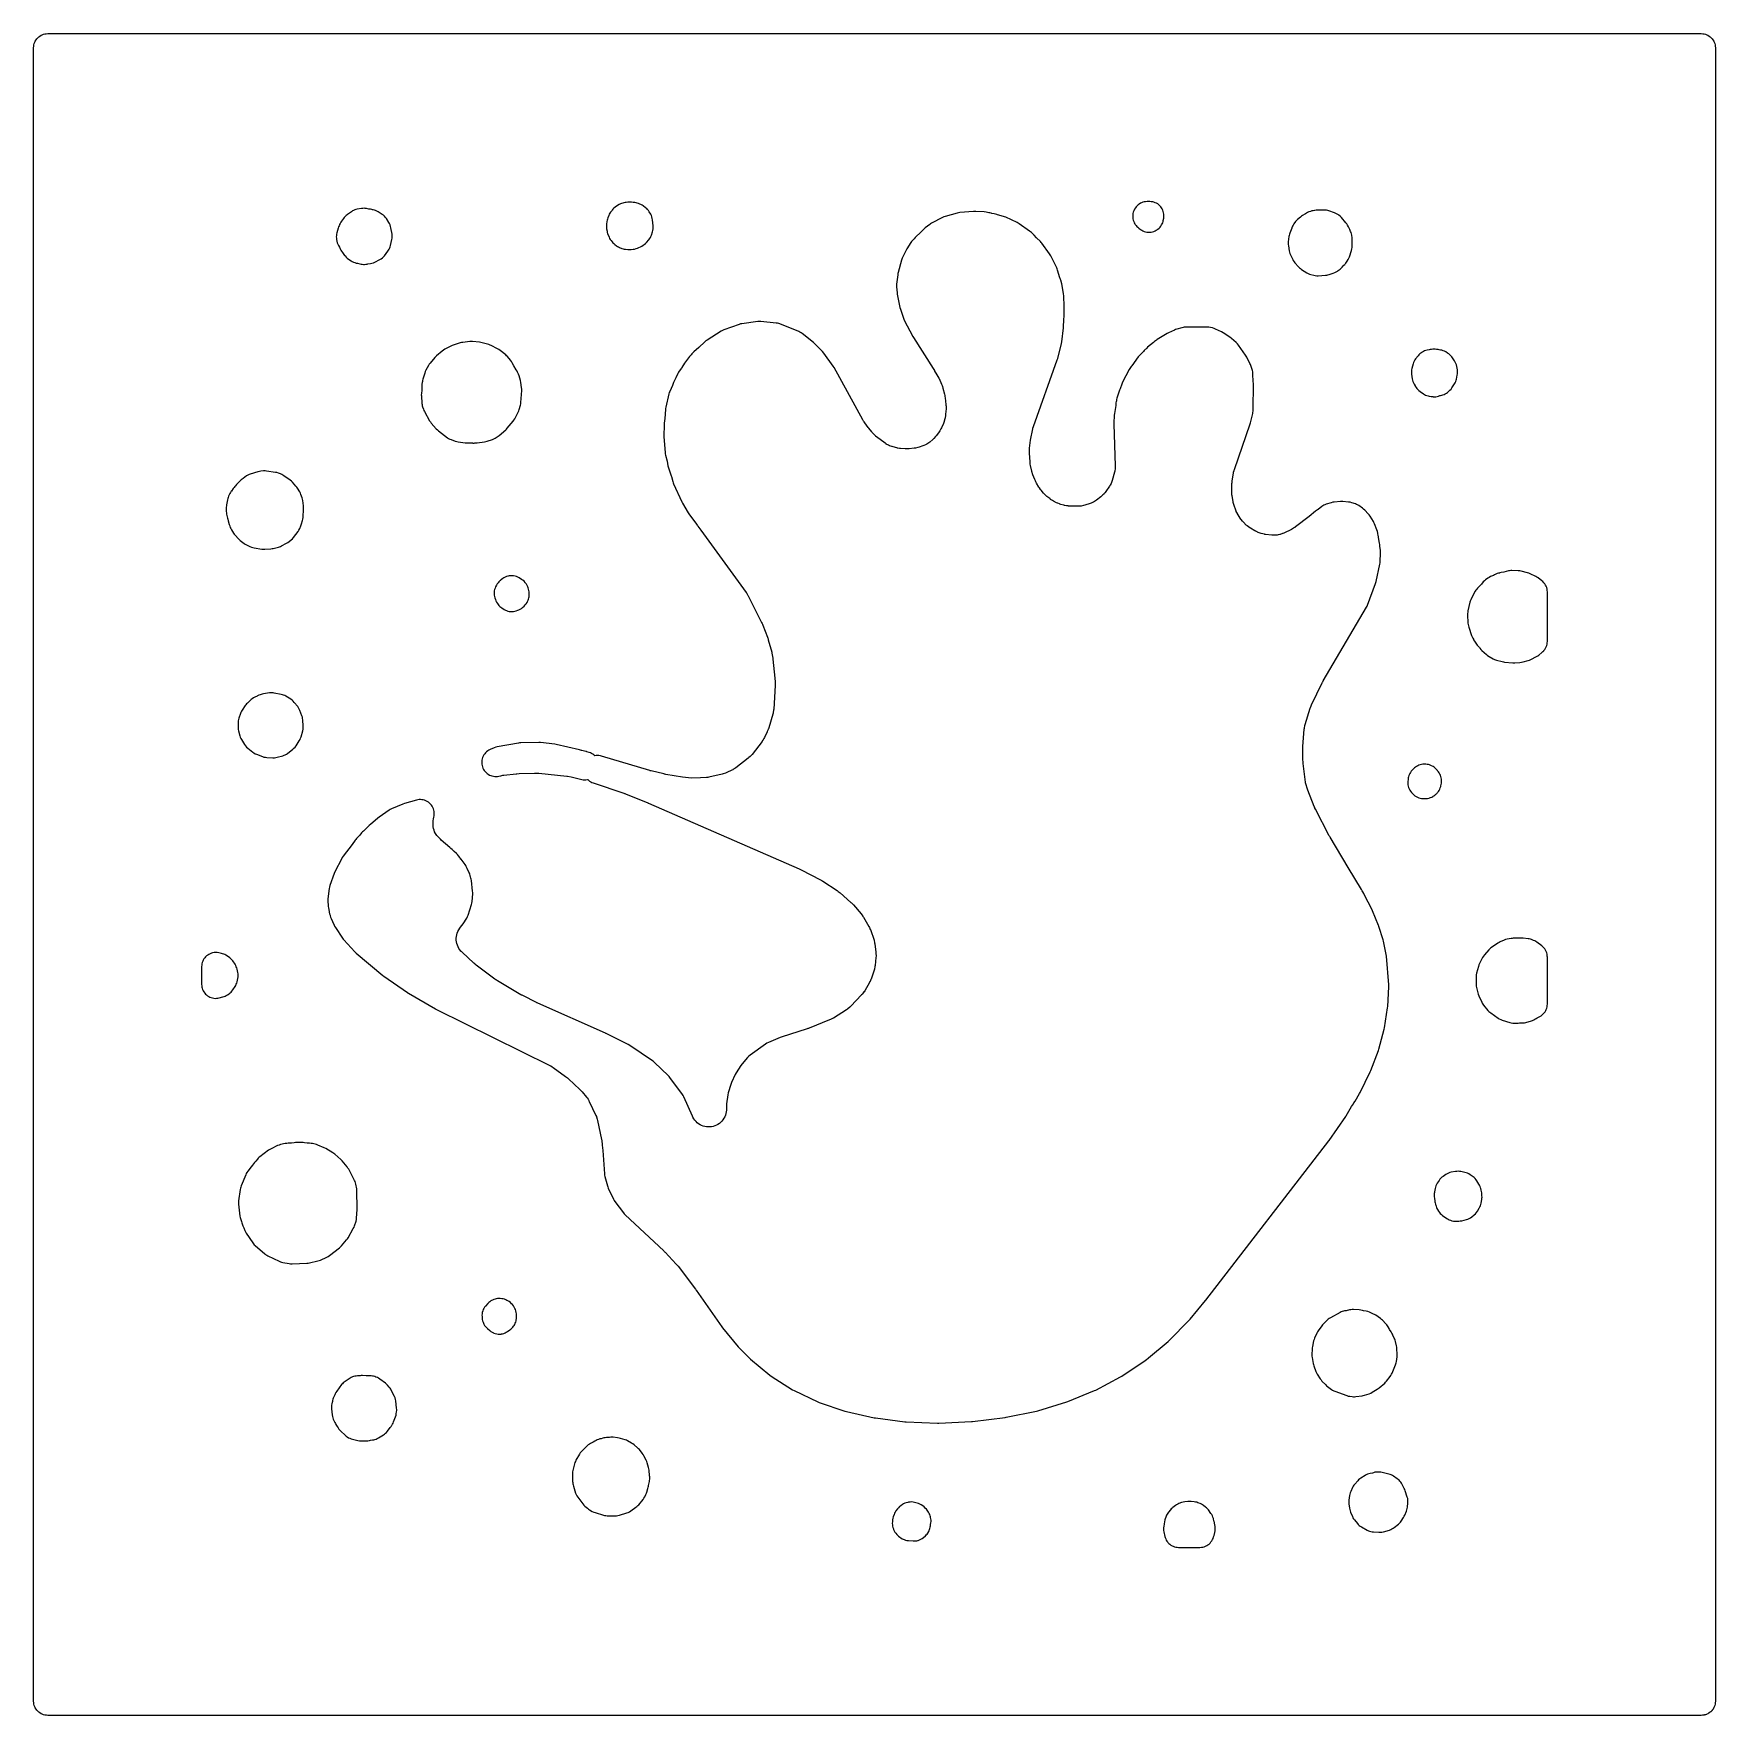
# Model space of a CAD drawing. Header units: millimetres. Extents: x 0 to 300, y 0 to 300.
import ezdxf

# ---------------------------------------------------------------- set-up
doc = ezdxf.new("R2010")
doc.units = ezdxf.units.MM
doc.layers.add('CUT', color=7, linetype='CONTINUOUS')

msp = doc.modelspace()

# ---------------------------------------------------------------- linework, layer by layer
at = {"layer": 'CUT'}
for points in [[(-0.099, 298.1371), (-0.0395, 298.3748), (0.0431, 298.6056), (0.1479, 298.8271), (0.2738, 299.0373), (0.4198, 299.2341), (0.5844, 299.4156), (0.7659, 299.5802), (0.9627, 299.7262), (1.1729, 299.8521), (1.3944, 299.9569), (1.6252, 300.0395), (1.8629, 300.099), (2.1053, 300.135), (2.4114, 300.15), (297.5872, 300.15), (297.8933, 300.135), (298.1357, 300.099), (298.3734, 300.0395), (298.6041, 299.9569), (298.8256, 299.8521), (299.0358, 299.7262), (299.2326, 299.5802), (299.4142, 299.4156), (299.5787, 299.2341), (299.7247, 299.0373), (299.8507, 298.8271), (299.9554, 298.6056), (300.038, 298.3748), (300.0975, 298.1371), (300.1335, 297.8947), (300.1485, 297.5886), (300.1485, 297.0131), (300.1485, 2.4114), (300.1339, 2.114), (300.1297, 2.0799), (300.102, 1.893), (300.1003, 1.8816), (300.099, 1.8729), (300.0988, 1.8714), (300.0917, 1.8394), (300.0401, 1.6336), (300.0302, 1.6033), (299.9584, 1.4029), (299.9456, 1.3737), (299.8932, 1.2629), (299.8922, 1.2608), (299.8547, 1.1814), (299.8388, 1.1531), (299.838, 1.1519), (299.8352, 1.1471), (299.8173, 1.1173), (299.7299, 0.9714), (299.7105, 0.9436), (299.6986, 0.9275), (299.6934, 0.9206), (299.6729, 0.8929), (299.5852, 0.7747), (299.562, 0.7475), (299.5181, 0.6991), (299.5145, 0.6951), (299.4969, 0.6757), (299.4223, 0.5933), (299.3946, 0.5666), (299.3171, 0.4964), (299.3158, 0.4953), (299.3012, 0.482), (299.2426, 0.4289), (299.2098, 0.4029), (299.0526, 0.2863), (299.0501, 0.2845), (299.048, 0.2829), (299.0479, 0.2828), (299.0096, 0.2581), (298.9887, 0.2456), (298.9747, 0.2372), (298.9376, 0.215), (298.8402, 0.1566), (298.7957, 0.1337), (298.6213, 0.0513), (298.5703, 0.031), (298.3936, -0.0322), (298.3357, -0.0489), (298.3186, -0.0532), (298.2281, -0.0759), (298.2192, -0.0781), (298.159, -0.0932), (298.0942, -0.1052), (297.9198, -0.131), (297.8482, -0.1372), (297.5872, -0.15), (297.0119, -0.15), (297.0112, -0.15), (2.9618, -0.15), (2.4114, -0.15), (2.1453, -0.1369), (2.1053, -0.135), (1.8629, -0.099), (1.6252, -0.0395), (1.3944, 0.0431), (1.1729, 0.1479), (0.9627, 0.2738), (0.7659, 0.4198), (0.5844, 0.5844), (0.4198, 0.7659), (0.2738, 0.9627), (0.1479, 1.1729), (0.0431, 1.3944), (-0.0395, 1.6252), (-0.099, 1.8629), (-0.135, 2.1053), (-0.15, 2.4114), (-0.15, 2.9225), (-0.15, 2.927), (-0.15, 297), (-0.15, 297.5886), (-0.135, 297.8947)], [(52.4574, 144.6809), (52.4709, 144.2747), (52.4922, 144.0211), (52.5393, 143.7709), (52.6378, 143.3625), (52.6505, 143.2698), (52.7106, 142.9693), (52.792, 142.7238), (52.8136, 142.6342), (52.8833, 142.3971), (52.9762, 142.168), (53.2361, 141.6083), (53.4873, 140.9818), (53.5938, 140.751), (53.7232, 140.5321), (54.9832, 138.6291), (55.1023, 138.4641), (55.2345, 138.3094), (57.1933, 136.197), (57.4206, 135.9808), (62.2199, 131.9585), (62.4013, 131.8201), (66.5962, 128.9117), (66.6277, 128.8902), (66.6335, 128.8863), (66.7698, 128.8011), (71.6132, 125.9851), (71.6416, 125.9688), (71.6465, 125.966), (71.7681, 125.9018), (92.0185, 115.9059), (92.156, 115.8345), (92.1803, 115.8212), (92.4458, 115.6616), (92.469, 115.6463), (92.5966, 115.5584), (94.8339, 113.9484), (95.0287, 113.7982), (95.1575, 113.692), (95.3421, 113.5294), (97.3785, 111.6131), (97.5373, 111.4545), (97.6419, 111.3435), (97.7909, 111.1756), (98.5661, 110.2478), (98.6645, 110.1248), (98.6817, 110.1025), (98.8481, 109.8654), (98.994, 109.6152), (99.0072, 109.5902), (99.0778, 109.4494), (100.2479, 106.989), (100.3374, 106.7855), (100.3522, 106.7488), (100.4942, 106.3279), (100.5046, 106.2897), (100.5567, 106.0736), (101.2723, 102.6623), (101.2891, 102.5662), (101.37, 101.6892), (101.3701, 101.6884), (101.3727, 101.6597), (101.4601, 100.7122), (101.7664, 96.5336), (101.7963, 96.2904), (101.8498, 96.0514), (102.2995, 94.4216), (102.3656, 94.2167), (102.4491, 94.0184), (103.3942, 92.0186), (103.5142, 91.7948), (103.6562, 91.5844), (105.1743, 89.5652), (105.3127, 89.3969), (105.4652, 89.2414), (112.3785, 82.7777), (112.4659, 82.6933), (112.5243, 82.6351), (112.6089, 82.5479), (114.5924, 80.4367), (114.7223, 80.291), (114.8079, 80.1898), (114.9301, 80.0376), (118.0567, 75.9256), (118.105, 75.8607), (118.1373, 75.8163), (118.1841, 75.7504), (122.7263, 69.2099), (122.8489, 69.0478), (125.6599, 65.6302), (125.8234, 65.4501), (127.6661, 63.6082), (127.8433, 63.4473), (131.2944, 60.6026), (131.5513, 60.4169), (135.3809, 58.0026), (135.6382, 57.8608), (139.8722, 55.8421), (140.1416, 55.7324), (144.7223, 54.1713), (144.9843, 54.0976), (149.9429, 52.991), (150.1604, 52.9525), (155.4305, 52.2571), (155.6706, 52.2372), (161.2582, 52.0427), (161.2956, 52.0417), (161.3024, 52.0416), (161.4603, 52.0434), (167.3228, 52.2979), (167.5279, 52.3153), (173.3179, 53.0472), (173.3542, 53.0521), (173.3608, 53.053), (173.5131, 53.0793), (178.9511, 54.1944), (179.1804, 54.2528), (184.3176, 55.8247), (184.5285, 55.8997), (189.2776, 57.8325), (189.5017, 57.9368), (193.9515, 60.2841), (194.1813, 60.4215), (198.3584, 63.2337), (198.5579, 63.383), (198.8935, 63.6613), (198.9032, 63.6685), (198.9393, 63.6992), (202.4324, 66.5958), (202.6183, 66.7665), (206.1961, 70.4009), (206.3495, 70.5718), (209.1161, 73.9539), (209.1588, 74.0077), (231.1198, 102.4132), (231.1362, 102.4347), (231.1392, 102.4386), (231.2058, 102.531), (234.1356, 106.7976), (234.1517, 106.8213), (234.1545, 106.8255), (234.2189, 106.9268), (235.1988, 108.5532), (235.5083, 109.0264), (235.62, 109.2146), (235.8009, 109.5524), (236.6034, 110.8842), (236.7046, 111.0696), (238.5378, 114.7906), (238.6305, 115.003), (239.995, 118.5737), (240.0738, 118.8164), (241.0287, 122.3648), (241.0862, 122.6384), (241.6239, 126.1719), (241.6489, 126.4166), (241.8345, 129.9444), (241.83, 130.2756), (241.4188, 135.4047), (241.3737, 135.7178), (240.8814, 138.0664), (240.8163, 138.3137), (240.0497, 140.7155), (240.0382, 140.7507), (240.036, 140.7572), (239.9818, 140.9034), (238.9234, 143.5068), (238.8389, 143.6924), (237.4516, 146.4391), (237.4359, 146.4696), (237.4331, 146.475), (237.3626, 146.601), (237.1695, 146.9238), (237.0944, 147.0857), (236.9623, 147.3333), (234.5848, 151.244), (231.3427, 156.6633), (231.2868, 156.7599), (231.2498, 156.8262), (231.1968, 156.9245), (228.7445, 161.6394), (228.6562, 161.821), (228.5995, 161.9459), (228.5211, 162.132), (227.3772, 165.0648), (226.9779, 166.3503), (226.9693, 166.3802), (226.957, 166.4665), (226.5483, 169.8207), (226.5277, 170.047), (226.5183, 170.201), (226.5114, 170.4282), (226.5114, 173.1881), (226.5152, 173.3556), (226.5203, 173.4694), (226.5315, 173.6366), (226.7386, 175.9479), (226.7612, 176.1421), (226.7661, 176.1766), (226.8413, 176.5601), (226.8498, 176.5939), (226.9023, 176.7822), (227.7952, 179.6902), (227.8397, 179.8259), (227.8481, 179.85), (227.9525, 180.1159), (227.9627, 180.1393), (228.0224, 180.2691), (229.9228, 184.2002), (229.9916, 184.3355), (230.0402, 184.4264), (230.1144, 184.5588), (237.8439, 197.7136), (237.9439, 197.9018), (238.0276, 198.0978), (239.477, 201.9403), (239.5371, 202.1201), (239.5835, 202.304), (240.2483, 205.4394), (240.2829, 205.6437), (240.3004, 205.8501), (240.3677, 207.409), (240.3661, 207.6564), (240.3401, 207.9024), (240.2377, 208.5584), (240.2377, 208.7063), (240.2279, 208.9281), (240.1985, 209.1481), (240.0136, 210.1792), (239.9681, 210.3835), (239.9377, 210.4804), (239.8597, 210.9802), (239.8013, 211.2534), (239.7127, 211.5184), (239.2668, 212.64), (239.1801, 212.8336), (239.0774, 213.0192), (238.4863, 213.9873), (238.3361, 214.2061), (238.1635, 214.4079), (237.5319, 215.0716), (237.3364, 215.2561), (237.1222, 215.4185), (236.4615, 215.8656), (236.273, 215.9813), (236.0751, 216.08), (235.8692, 216.1607), (235.2332, 216.3782), (234.9483, 216.4571), (234.6561, 216.5019), (233.6372, 216.5968), (233.4099, 216.6076), (233.1826, 216.5976), (232.0865, 216.4996), (231.8147, 216.4601), (231.549, 216.3911), (230.6449, 216.1025), (230.4397, 216.0269), (230.2419, 215.9337), (230.053, 215.8236), (229.8745, 215.6974), (229.2139, 215.1859), (229.0783, 215.106), (228.9173, 215.0028), (228.7647, 214.8876), (227.5981, 213.9345), (225.1987, 212.0763), (225.0344, 211.956), (225.0045, 211.9353), (224.6575, 211.7224), (224.6255, 211.7051), (224.4438, 211.6131), (223.0977, 210.9766), (222.8869, 210.8847), (222.849, 210.8695), (222.4128, 210.7254), (222.3732, 210.715), (222.1493, 210.6633), (222.082, 210.6499), (221.8946, 210.6175), (221.861, 210.6125), (221.8097, 210.6077), (221.1735, 210.5902), (221.1535, 210.5896), (221.1527, 210.5896), (221.0805, 210.5876), (220.9405, 210.5992), (219.8313, 210.7192), (219.6702, 210.7402), (219.6414, 210.7445), (219.3483, 210.8023), (219.0612, 210.8852), (219.0336, 210.8944), (218.8808, 210.9496), (218.5062, 211.0939), (218.367, 211.1508), (218.3423, 211.1614), (218.0714, 211.2916), (218.0476, 211.3043), (217.9163, 211.3774), (217.1581, 211.8198), (217.0216, 211.9034), (216.9975, 211.9189), (216.7569, 212.0883), (216.5316, 212.2777), (216.5104, 212.2971), (216.3947, 212.4077), (215.87, 212.9313), (215.7318, 213.0768), (215.7079, 213.1035), (215.4558, 213.4156), (215.4348, 213.4446), (215.3216, 213.6104), (214.9207, 214.2326), (214.8104, 214.4152), (214.7916, 214.4482), (214.6029, 214.8306), (214.5881, 214.8656), (214.5103, 215.0642), (214.2073, 215.908), (214.1555, 216.0627), (214.1469, 216.0906), (214.0637, 216.4061), (214.0575, 216.4346), (214.0263, 216.5948), (213.848, 217.6299), (213.8224, 217.8019), (213.8186, 217.8328), (213.7915, 218.1795), (213.7905, 218.2106), (213.7891, 218.3845), (213.8064, 219.5422), (213.8203, 219.814), (213.8364, 219.998), (213.8701, 220.2681), (214.0946, 221.6582), (214.1237, 221.8167), (214.1295, 221.8449), (214.208, 222.1573), (214.2162, 222.1849), (214.2654, 222.3383), (217.0662, 230.4622), (217.1275, 230.6685), (217.5367, 232.2987), (217.5789, 232.5027), (217.6041, 232.7094), (217.6119, 232.9176), (217.6108, 233.1817), (217.62, 233.3531), (217.6725, 237.24), (217.6562, 237.5611), (217.5904, 238.1295), (217.5858, 239.2424), (217.5721, 239.4939), (217.5331, 239.7428), (217.4693, 239.9865), (217.1819, 240.8948), (217.1159, 241.0782), (217.0358, 241.2559), (216.4669, 242.3969), (216.3775, 242.5607), (216.2761, 242.7173), (214.996, 244.542), (214.8141, 244.7715), (214.6066, 244.9781), (213.7454, 245.7406), (213.4573, 245.9605), (212.2701, 246.7376), (211.9717, 246.905), (210.9195, 247.4037), (210.648, 247.5134), (210.3656, 247.5906), (209.9786, 247.6723), (209.7203, 247.7129), (209.4591, 247.7263), (205.5495, 247.7221), (205.3239, 247.7117), (205.1001, 247.6809), (204.88, 247.63), (203.9581, 247.3727), (203.7615, 247.309), (203.5709, 247.2292), (202.5122, 246.7339), (202.2666, 246.6019), (200.4939, 245.5171), (200.4107, 245.467), (200.4025, 245.4611), (200.349, 245.4284), (200.182, 245.3168), (200.0245, 245.1921), (199.7903, 244.9908), (198.7689, 244.1496), (198.5574, 243.954), (198.4315, 243.8232), (198.3487, 243.752), (198.1766, 243.5893), (198.0206, 243.4111), (197.9544, 243.3277), (197.3192, 242.6682), (197.1014, 242.4088), (195.9446, 240.8255), (195.8557, 240.6863), (195.7389, 240.5394), (195.6025, 240.3502), (195.4843, 240.149), (194.306, 237.9115), (194.226, 237.7449), (194.1585, 237.5728), (193.8705, 236.7504), (193.7505, 236.4799), (193.6796, 236.302), (193.6225, 236.1192), (193.5309, 235.7805), (193.3482, 235.2587), (193.2835, 235.0436), (193.2385, 234.8235), (193.1913, 234.5256), (193.1687, 234.4422), (193.1203, 234.2256), (193.0913, 234.0056), (193.0699, 233.7589), (192.8439, 232.3322), (192.8147, 232.0277), (192.7643, 230.5733), (192.7634, 230.5414), (192.7632, 230.5357), (192.7639, 230.4014), (192.9996, 223.0019), (193.0008, 222.8073), (193.0001, 222.7725), (192.9743, 222.4156), (192.9117, 222.0632), (192.9038, 222.0293), (192.855, 221.8408), (192.4317, 220.3675), (192.3741, 220.185), (192.3631, 220.1527), (192.2321, 219.8264), (192.0685, 219.5152), (192.0511, 219.4858), (191.9494, 219.3238), (191.3176, 218.3717), (191.1976, 218.2014), (191.1754, 218.1716), (191.0897, 218.0694), (190.9708, 217.9548), (190.9527, 217.9374), (190.7882, 217.7789), (190.4305, 217.4343), (189.6591, 216.8461), (189.4866, 216.7221), (189.4552, 216.7009), (189.1199, 216.5008), (188.7642, 216.3399), (188.7289, 216.3263), (188.5285, 216.2554), (187.5367, 215.9362), (187.3355, 215.8776), (187.2994, 215.8682), (186.9221, 215.7919), (186.5386, 215.7581), (186.5013, 215.7569), (186.2918, 215.7561), (184.7496, 215.7929), (184.5889, 215.8002), (184.5602, 215.8021), (184.2662, 215.8345), (183.976, 215.892), (183.948, 215.8988), (183.7926, 215.9402), (183.2585, 216.0945), (183.0842, 216.1495), (183.0533, 216.1601), (182.7139, 216.2952), (182.6842, 216.3088), (182.5198, 216.3886), (181.9411, 216.6871), (181.7823, 216.774), (181.7543, 216.7902), (181.4501, 216.9864), (181.4238, 217.0052), (181.2792, 217.1141), (180.7817, 217.5078), (180.6642, 217.6058), (180.5833, 217.6779), (180.3337, 217.9208), (180.3104, 217.946), (180.1835, 218.09), (179.7494, 218.6089), (179.6486, 218.7349), (179.631, 218.7578), (179.4461, 219.022), (179.4306, 219.0463), (179.3469, 219.1842), (178.9335, 219.8986), (178.8062, 220.1381), (178.7258, 220.3037), (178.6162, 220.5518), (178.2846, 221.3827), (178.2292, 221.5302), (178.2199, 221.5568), (178.1281, 221.8581), (178.121, 221.8854), (178.0847, 222.0387), (177.8695, 223.0396), (177.8246, 223.2893), (177.7999, 223.4596), (177.772, 223.7117), (177.6571, 225.2111), (177.6555, 225.4201), (177.6551, 225.4618), (177.6545, 225.5328), (177.6505, 226.03), (177.6617, 226.15), (177.828, 227.5637), (178.2542, 229.5907), (178.2943, 229.7324), (178.3282, 229.8424), (178.3817, 230.0032), (182.6454, 241.9121), (182.7182, 242.153), (183.3751, 244.8014), (183.4295, 245.0948), (183.7452, 247.6338), (183.763, 247.8606), (183.7994, 248.9751), (183.8654, 249.8235), (183.8723, 250.0723), (183.8574, 250.7502), (183.8735, 251.2411), (183.8744, 251.2756), (183.8745, 251.2819), (183.873, 251.4268), (183.798, 253.3451), (183.7643, 253.6683), (183.5061, 255.1797), (183.4369, 255.4756), (183.2451, 256.1163), (183.2173, 256.233), (183.1577, 256.4418), (183.1114, 256.5632), (182.7033, 257.9266), (182.6326, 258.1306), (182.5445, 258.3277), (181.4713, 260.4745), (181.3755, 260.6485), (181.2661, 260.8144), (179.9013, 262.7159), (179.7699, 262.8834), (179.6248, 263.0391), (178.9554, 263.6985), (178.4974, 264.1647), (178.3249, 264.3196), (178.0081, 264.6317), (177.8541, 264.7713), (177.689, 264.8976), (175.8328, 266.1993), (175.6519, 266.3149), (175.4617, 266.4145), (173.4333, 267.3689), (173.2236, 267.4562), (173.0068, 267.5241), (171.935, 267.8069), (171.8323, 267.8478), (171.6156, 267.9227), (171.393, 267.9775), (170.9732, 268.0607), (170.8237, 268.1001), (170.6235, 268.1442), (170.4204, 268.1718), (170.404, 268.1734), (169.9337, 268.2665), (169.5971, 268.3096), (168.1171, 268.398), (167.9204, 268.402), (167.884, 268.3999), (167.6839, 268.393), (165.2535, 268.2049), (165.0098, 268.1739), (164.7704, 268.1192), (162.6446, 267.5221), (162.394, 267.4372), (162.1538, 267.3262), (160.2033, 266.2968), (160.026, 266.1937), (159.8577, 266.0764), (159.0758, 265.4823), (158.8117, 265.2505), (158.1635, 264.5958), (157.4382, 263.9202), (157.251, 263.7259), (157.0858, 263.5126), (157.0734, 263.4946), (156.794, 263.2123), (156.6278, 263.0268), (156.4809, 262.8257), (155.7495, 261.7119), (155.5729, 261.3948), (154.9565, 260.0708), (154.8761, 259.8772), (154.8121, 259.6776), (154.214, 257.4994), (154.1687, 257.304), (154.1392, 257.1057), (153.9564, 255.4112), (153.9422, 255.1792), (153.9496, 254.9468), (154.0325, 253.8945), (154.0701, 253.6167), (154.5247, 251.2628), (154.6141, 250.9273), (155.1502, 249.3609), (155.2198, 249.1805), (155.3033, 249.006), (156.8436, 246.0799), (156.9441, 245.9062), (160.4692, 240.3439), (160.695, 239.9699), (160.7354, 239.9029), (160.957, 239.536), (161.496, 238.6432), (161.5351, 238.5553), (161.9629, 237.5363), (162.0566, 237.2891), (162.1142, 237.1192), (162.1903, 236.8659), (162.4733, 235.7866), (162.5292, 235.5397), (162.5615, 235.3711), (162.6006, 235.121), (162.7486, 233.9082), (162.7659, 233.7309), (162.7683, 233.6991), (162.7777, 233.343), (162.777, 233.3112), (162.769, 233.1332), (162.7033, 232.1767), (162.6849, 231.9834), (162.6808, 231.949), (162.6143, 231.5666), (162.6066, 231.5328), (162.5585, 231.3447), (162.3843, 230.729), (162.3077, 230.5464), (161.9583, 229.7715), (161.8731, 229.5949), (161.857, 229.5637), (161.6594, 229.225), (161.6402, 229.1958), (161.5283, 229.0346), (161.0544, 228.3885), (160.9205, 228.2167), (160.8958, 228.1868), (160.5994, 227.8681), (160.5713, 227.8412), (160.4097, 227.6952), (159.8611, 227.2279), (159.7104, 227.1061), (159.683, 227.0851), (159.3639, 226.8657), (159.3548, 226.8602), (159.1077, 226.7249), (158.8305, 226.6034), (158.803, 226.5927), (158.6482, 226.5367), (157.9642, 226.3061), (157.766, 226.2453), (157.7304, 226.2354), (157.3255, 226.1471), (157.289, 226.1413), (157.0835, 226.114), (156.202, 226.0219), (156.0303, 226.008), (155.9996, 226.0062), (155.6553, 226.002), (155.6246, 226.003), (155.4526, 226.0128), (154.6389, 226.0777), (154.4852, 226.0931), (154.4577, 226.0965), (154.1529, 226.1463), (154.1258, 226.1519), (153.9752, 226.1862), (153.3259, 226.3481), (153.1269, 226.4036), (153.0917, 226.4145), (152.7044, 226.5579), (152.6706, 226.5726), (152.4834, 226.6601), (152.065, 226.8699), (152.0596, 226.8735), (151.8822, 226.9992), (150.3658, 228.141), (150.2627, 228.2222), (150.2094, 228.2745), (149.585, 228.9307), (149.5045, 229.0334), (148.9861, 229.6944), (148.8936, 229.8123), (148.5431, 230.2593), (148.2616, 230.6496), (148.132, 230.8415), (148.0481, 230.9745), (147.9305, 231.1741), (142.8087, 240.5228), (142.6324, 240.7998), (140.9347, 243.1153), (140.7171, 243.3736), (139.3606, 244.7786), (139.1132, 245.0028), (137.0934, 246.6008), (136.8972, 246.7412), (136.6885, 246.862), (136.469, 246.9621), (133.1079, 248.3038), (132.8884, 248.3798), (132.6628, 248.4351), (132.433, 248.4692), (129.7294, 248.7431), (129.4354, 248.7554), (129.142, 248.7332), (126.3285, 248.3521), (126.0665, 248.3023), (125.8114, 248.2248), (123.0764, 247.2326), (122.8349, 247.1303), (122.6054, 247.0033), (120.0912, 245.434), (119.8878, 245.2926), (119.6994, 245.1318), (118.6061, 244.1005), (117.7098, 243.323), (117.5456, 243.1668), (117.3961, 242.9965), (117.2365, 242.797), (117.1878, 242.7464), (117.037, 242.5554), (116.9856, 242.4834), (116.233, 241.5429), (116.051, 241.2833), (115.5906, 240.5288), (115.5148, 240.4226), (115.2799, 240.1059), (115.1549, 239.9205), (115.1497, 239.9111), (115.1277, 239.8803), (114.9971, 239.6772), (114.8867, 239.4626), (114.5371, 238.6934), (114.133, 237.876), (114.0339, 237.6476), (113.9012, 237.2945), (113.4358, 236.2709), (113.3469, 236.0473), (113.2799, 235.8162), (112.7144, 233.4449), (112.6741, 233.237), (112.6515, 233.0263), (112.547, 231.4112), (112.4575, 230.5685), (112.4445, 230.3767), (112.4464, 230.1844), (112.4554, 229.9955), (112.3613, 228.5401), (112.3643, 228.1768), (112.5926, 225.3594), (112.6223, 225.1276), (112.6736, 224.8996), (112.9765, 223.7961), (113.1217, 222.9702), (113.2077, 222.6262), (113.6856, 221.1642), (113.7308, 221.0481), (113.9759, 220.1549), (114.0378, 219.9609), (114.1153, 219.7725), (115.607, 216.5273), (115.7343, 216.2861), (116.7463, 214.5978), (116.8676, 214.4143), (118.2069, 212.5697), (118.3451, 212.3546), (118.3653, 212.3237), (118.3689, 212.3182), (118.4589, 212.1914), (119.0068, 211.468), (127.0922, 200.3319), (127.1779, 200.2088), (127.1928, 200.1864), (127.3491, 199.9303), (127.3622, 199.9068), (127.4326, 199.7743), (129.8498, 194.991), (129.9326, 194.8162), (129.9857, 194.696), (130.0593, 194.5172), (130.8865, 192.3508), (130.946, 192.1832), (130.9837, 192.0685), (131.0352, 191.8983), (131.6509, 189.6728), (131.6885, 189.5255), (131.6946, 189.499), (131.7517, 189.2004), (131.7557, 189.1735), (131.7751, 189.0227), (132.2676, 184.4691), (132.2816, 184.3071), (132.2835, 184.2781), (132.2903, 183.9531), (132.2896, 183.924), (132.2825, 183.7616), (132.0053, 179.5492), (131.9857, 179.3409), (131.9812, 179.3039), (131.9251, 178.9909), (131.9109, 178.9229), (131.9013, 178.877), (131.8965, 178.8541), (131.8901, 178.8233), (131.8448, 178.6538), (131.1135, 176.1933), (131.0497, 176.0254), (131.0208, 175.9493), (130.999, 175.892), (130.8585, 175.5224), (130.8494, 175.5027), (130.3416, 174.4656), (130.2548, 174.299), (130.2385, 174.2696), (130.0405, 173.9506), (130.0215, 173.923), (129.9107, 173.7713), (128.1302, 171.4566), (128.0284, 171.33), (128.0097, 171.3077), (127.8078, 171.0877), (127.5877, 170.8859), (127.5654, 170.8672), (127.4388, 170.7655), (125.2397, 169.0756), (125.0792, 168.9589), (125.05, 168.9388), (124.7116, 168.7317), (124.6805, 168.7148), (124.5035, 168.625), (123.6024, 168.1969), (123.4178, 168.1152), (123.3846, 168.1016), (123.0038, 167.9687), (122.9692, 167.9586), (122.774, 167.9077), (120.4142, 167.3596), (120.214, 167.3189), (120.1781, 167.3126), (120.0166, 167.2932), (118.9414, 167.2479), (117.3299, 167.2315), (115.7207, 167.3798), (112.728, 167.8726), (112.5878, 167.8985), (112.4929, 167.9179), (112.3537, 167.949), (110.1274, 168.4921), (110.034, 168.5162), (109.9708, 168.5334), (109.8781, 168.5598), (101.2803, 171.132), (101.0447, 171.1902), (100.8045, 171.2253), (100.5621, 171.2369), (100.3196, 171.225), (100.0795, 171.1896), (100.0686, 171.1869), (99.8975, 171.3424), (99.6981, 171.4904), (99.485, 171.6178), (99.2604, 171.7235), (99.0264, 171.8064), (98.6281, 171.9255), (98.5995, 171.9339), (98.5944, 171.9353), (98.4732, 171.9668), (97.7276, 172.1404), (97.705, 172.1471), (97.4815, 172.203), (97.3121, 172.2371), (93.1799, 173.199), (92.9159, 173.2457), (90.3866, 173.5544), (90.0439, 173.5725), (86.821, 173.5211), (86.6125, 173.5091), (86.4057, 173.4797), (82.6496, 172.7842), (82.376, 172.7174), (82.1117, 172.6202), (81.3615, 172.2955), (81.1403, 172.1865), (80.931, 172.0563), (80.7355, 171.9061), (80.5558, 171.7373), (80.3935, 171.5517), (80.2503, 171.351), (80.1276, 171.1371), (80.0266, 170.9123), (79.9481, 170.6785), (79.8931, 170.4382), (79.8621, 170.1936), (79.8552, 169.9472), (79.8727, 169.7013), (79.9143, 169.4582), (79.9797, 169.2205), (80.0681, 168.9904), (80.1788, 168.7701), (80.3106, 168.5618), (80.4624, 168.3674), (80.6325, 168.189), (80.8193, 168.0282), (81.0212, 167.8865), (81.2359, 167.7655), (81.4616, 167.6662), (81.6959, 167.5896), (81.9367, 167.5364), (82.1815, 167.5072), (82.428, 167.5023), (82.6737, 167.5217), (82.9164, 167.5651), (83.2562, 167.6435), (83.4677, 167.6859), (83.612, 167.7106), (83.8256, 167.7407), (85.996, 167.984), (86.0299, 167.9853), (86.1167, 167.9887), (86.5531, 168.006), (89.2919, 168.1143), (89.4583, 168.1161), (89.6744, 168.1123), (89.821, 168.1054), (90.0365, 168.0891), (95.0449, 167.5647), (95.2072, 167.5426), (95.8171, 167.4248), (97.7429, 166.9764), (97.9871, 166.9322), (98.2346, 166.9124), (98.4828, 166.9172), (98.7293, 166.9467), (98.8051, 166.9635), (98.9289, 166.8456), (99.12, 166.6959), (99.3247, 166.5656), (99.5411, 166.4556), (99.7672, 166.3672), (105.2563, 164.5221), (105.3684, 164.4824), (105.4441, 164.4543), (105.5549, 164.4111), (109.5178, 162.7928), (109.5581, 162.776), (109.5855, 162.7645), (109.6257, 162.7473), (136.5644, 151.007), (136.6853, 150.9517), (136.7668, 150.9127), (136.8857, 150.8531), (140.3314, 149.0509), (140.4902, 148.9628), (140.5967, 148.9004), (140.7511, 148.8047), (143.3255, 147.1225), (143.5402, 146.9712), (143.6822, 146.8635), (143.8858, 146.6975), (145.802, 145.0205), (145.9048, 144.9271), (145.9229, 144.91), (146.1177, 144.7122), (146.1345, 144.6939), (146.2262, 144.5897), (147.6186, 142.9491), (147.7213, 142.8227), (147.7392, 142.7997), (147.9275, 142.5341), (147.9433, 142.5096), (148.0287, 142.371), (148.9927, 140.7258), (149.0823, 140.5638), (149.0976, 140.5345), (149.2522, 140.1984), (149.2646, 140.1677), (149.3293, 139.9943), (149.8612, 138.4542), (149.9198, 138.2694), (149.9293, 138.2362), (150.0174, 137.8588), (150.0235, 137.8247), (150.0528, 137.6331), (150.2427, 136.1303), (150.2636, 135.9165), (150.2662, 135.8783), (150.271, 135.449), (150.2692, 135.4108), (150.2532, 135.1966), (150.1048, 133.7672), (150.0789, 133.5687), (150.0733, 133.5334), (149.9897, 133.1419), (149.9804, 133.1074), (149.9231, 132.9155), (149.4507, 131.4758), (149.3842, 131.2898), (149.3714, 131.2569), (149.2095, 130.8966), (149.1934, 130.8653), (149.0984, 130.692), (148.2606, 129.2551), (148.1439, 129.0679), (148.1222, 129.0352), (147.857, 128.683), (147.8315, 128.6531), (147.6838, 128.4893), (145.7606, 126.4787), (145.598, 126.3187), (145.5682, 126.2912), (145.2154, 126.0024), (145.1825, 125.9787), (144.9936, 125.8509), (142.6535, 124.3699), (142.5043, 124.2803), (142.4773, 124.2649), (142.1673, 124.1068), (142.139, 124.094), (141.9788, 124.0259), (138.3179, 122.5698), (138.1994, 122.5249), (138.1184, 122.4958), (137.9984, 122.455), (133.3524, 120.9616), (133.1406, 120.8828), (131.0467, 119.994), (130.7971, 119.8712), (130.5627, 119.7215), (127.7812, 117.7186), (127.5542, 117.534), (127.3502, 117.3241), (126.3566, 116.1738), (126.1597, 115.9132), (125.2957, 114.5995), (125.1194, 114.2837), (124.4662, 112.8852), (124.3917, 112.7083), (124.331, 112.5261), (123.8869, 111.0004), (123.8124, 110.6552), (123.5811, 109.0367), (123.556, 108.683), (123.556, 108.1525), (123.5515, 107.9705), (123.55, 107.938), (123.5175, 107.605), (123.4586, 107.3055), (123.3709, 107.0131), (123.2553, 106.7306), (123.1129, 106.4606), (122.945, 106.2057), (122.7531, 105.9683), (122.5391, 105.7506), (122.305, 105.5547), (122.0531, 105.3824), (121.7856, 105.2354), (121.5051, 105.1149), (121.2143, 105.0222), (120.9158, 104.9582), (120.6125, 104.9234), (120.3073, 104.9181), (120.0031, 104.9425), (119.7026, 104.9962), (119.4087, 105.0789), (119.1243, 105.1896), (118.8519, 105.3274), (118.5942, 105.4909), (118.3535, 105.6787), (118.1322, 105.8889), (117.9322, 106.1196), (117.7556, 106.3685), (117.5894, 106.6589), (117.5746, 106.6879), (117.4959, 106.852), (115.9481, 110.2924), (115.83, 110.5224), (115.6887, 110.739), (113.4791, 113.7713), (113.3365, 113.9493), (113.1782, 114.1136), (110.7073, 116.4552), (110.5491, 116.5929), (110.3799, 116.717), (106.2832, 119.4639), (106.015, 119.6205), (102.06, 121.6112), (102.0392, 121.6216), (102.0355, 121.6234), (101.9467, 121.665), (89.8533, 127.034), (89.7753, 127.0697), (89.7225, 127.0946), (89.6453, 127.1321), (87.1814, 128.3638), (87.0663, 128.4239), (86.9887, 128.4661), (86.8758, 128.5301), (82.6893, 130.999), (82.5136, 131.1093), (82.3964, 131.1874), (82.2271, 131.3073), (78.8682, 133.8264), (78.7114, 133.9507), (78.6071, 134.0379), (78.4572, 134.1704), (76.3664, 136.1192), (76.2311, 136.2518), (76.2075, 136.2761), (75.9781, 136.5379), (75.794, 136.7967), (75.6369, 137.0727), (75.5084, 137.3632), (75.4099, 137.6651), (75.3424, 137.9755), (75.3065, 138.2911), (75.3027, 138.6086), (75.3309, 138.925), (75.3908, 139.2369), (75.4819, 139.5411), (75.6033, 139.8346), (75.7536, 140.1144), (75.9485, 140.4029), (75.9688, 140.4299), (76.0865, 140.5784), (76.3364, 140.8781), (76.5488, 141.1743), (77.1923, 142.2255), (77.3323, 142.4882), (77.4401, 142.7656), (78.0344, 144.6146), (78.1075, 144.8977), (78.1469, 145.1875), (78.2501, 146.5256), (78.2571, 146.7624), (78.2417, 146.9989), (78.024, 148.9229), (77.988, 149.1482), (77.9316, 149.3694), (77.8553, 149.5844), (77.8094, 149.6972), (77.783, 149.8228), (77.7303, 150.0298), (77.6601, 150.2315), (77.5729, 150.4264), (77.2464, 151.0802), (77.1895, 151.22), (77.1019, 151.4116), (76.9985, 151.5951), (76.88, 151.7693), (76.1658, 152.7296), (76.1619, 152.7358), (76.0406, 152.9115), (75.9363, 153.0382), (75.6983, 153.3581), (75.5297, 153.5615), (75.3405, 153.7459), (74.9382, 154.0986), (74.5895, 154.4389), (74.3174, 154.669), (74.14, 154.7984), (72.6121, 156.1381), (72.4756, 156.2865), (71.8646, 156.9891), (71.7411, 157.1388), (71.7197, 157.1661), (71.5973, 157.3404), (71.4572, 157.6266), (71.3521, 157.9055), (71.2739, 158.1931), (71.2183, 158.5151), (71.2144, 158.5466), (71.1967, 158.7234), (71.1767, 158.9866), (71.1667, 159.1915), (71.1659, 159.2281), (71.1785, 159.6049), (71.2275, 159.9454), (71.3063, 160.2511), (71.3567, 160.4966), (71.3822, 160.7459), (71.3826, 160.9965), (71.3579, 161.2459), (71.3084, 161.4915), (71.2345, 161.731), (71.1371, 161.9619), (71.017, 162.1818), (70.8755, 162.3886), (70.714, 162.5803), (70.5341, 162.7547), (70.3377, 162.9103), (70.1267, 163.0455), (69.9032, 163.1589), (69.6695, 163.2493), (69.4279, 163.3158), (69.1808, 163.3579), (68.9308, 163.3749), (68.6804, 163.3669), (68.432, 163.3339), (68.1881, 163.2761), (66.0643, 162.6591), (65.7877, 162.5609), (63.7465, 161.6975), (63.5223, 161.5892), (63.31, 161.4591), (61.5534, 160.2588), (61.3128, 160.0719), (60.4408, 159.305), (60.0511, 159.0008), (59.7925, 158.7682), (59.1355, 158.089), (58.7523, 157.7614), (58.5783, 157.5976), (58.4207, 157.4179), (58.1168, 157.036), (58.0523, 156.9693), (57.8802, 156.7992), (57.7971, 156.7055), (57.5155, 156.4143), (57.3839, 156.2671), (57.2644, 156.11), (56.7548, 155.3821), (55.1034, 153.2503), (54.9717, 153.0631), (54.8576, 152.8647), (53.6281, 150.4794), (53.4877, 150.1516), (52.7483, 148.0152), (52.6747, 147.7594), (52.6288, 147.4972), (52.4064, 145.6553), (52.3899, 145.4425), (52.3916, 145.2292), (52.4115, 145.0167)], [(54.4629, 262.0335), (54.4739, 261.9978), (54.5817, 261.7475), (54.716, 261.5105), (55.1096, 260.8968), (55.2337, 260.7205), (55.3725, 260.5556), (55.3897, 260.5384), (55.4661, 260.446), (55.6421, 260.2542), (55.8529, 260.0501), (56.0861, 259.872), (56.5255, 259.5757), (56.7416, 259.4453), (56.9698, 259.3374), (57.2077, 259.253), (57.4529, 259.1931), (57.6208, 259.1609), (57.6979, 259.1374), (58.1246, 259.0278), (58.3295, 258.9842), (58.5372, 258.958), (58.7465, 258.9492), (58.9287, 258.9492), (59.1881, 258.9627), (59.4447, 259.003), (59.4917, 259.0155), (59.9809, 259.0869), (60.2581, 259.1435), (60.527, 259.2311), (60.7844, 259.3485), (61.676, 259.8178), (61.9052, 259.9545), (62.1184, 260.1148), (62.3134, 260.297), (62.4878, 260.4988), (63.1162, 261.3098), (63.2444, 261.4915), (63.356, 261.6838), (63.4501, 261.8853), (63.5259, 262.0944), (63.5828, 262.3093), (63.8242, 263.4185), (63.8638, 263.6534), (63.8807, 263.891), (63.875, 264.1292), (63.8467, 264.3657), (63.6578, 265.4862), (63.6019, 265.738), (63.5203, 265.9828), (63.4139, 266.2178), (63.2839, 266.4406), (62.8297, 267.1339), (62.6752, 267.3448), (62.4995, 267.5385), (62.3046, 267.7127), (62.0925, 267.8656), (61.3521, 268.3426), (61.1416, 268.4642), (60.9204, 268.5647), (60.6904, 268.6433), (60.4539, 268.6991), (60.3818, 268.7125), (60.2368, 268.7524), (60.0288, 268.791), (59.7264, 268.834), (59.2879, 268.9153), (59.0718, 268.9457), (58.8538, 268.9571), (58.6356, 268.9495), (58.419, 268.9229), (57.6213, 268.7892), (57.3991, 268.7415), (57.1822, 268.6738), (56.9723, 268.5867), (56.7712, 268.481), (56.5805, 268.3573), (56.0768, 267.9973), (55.869, 267.8314), (55.8107, 267.7736), (55.6791, 267.6737), (55.4892, 267.5139), (55.316, 267.3361), (55.1613, 267.142), (54.8101, 266.6535), (54.6877, 266.4659), (54.5825, 266.2681), (54.4954, 266.0618), (54.4661, 265.97), (54.4016, 265.8513), (54.3133, 265.6472), (54.2434, 265.4361), (53.995, 264.5554), (53.9422, 264.328), (53.9108, 264.0967), (53.9011, 263.8634), (53.9132, 263.6303), (53.9471, 263.3993), (54.0078, 263.0869), (54.0782, 262.8102), (54.1798, 262.5434), (54.3111, 262.2898)], [(102.2744, 264.6398), (102.3355, 264.4225), (102.416, 264.2115), (102.6007, 263.7864), (102.6997, 263.584), (102.8165, 263.3913), (102.9503, 263.2098), (103.1588, 262.9522), (103.2984, 262.7937), (103.451, 262.6477), (103.6153, 262.515), (103.9255, 262.2855), (104.0994, 262.1679), (104.2826, 262.0652), (104.4737, 261.9782), (104.8893, 261.8099), (105.0976, 261.736), (105.3116, 261.6809), (105.5297, 261.6448), (105.9395, 261.5956), (106.2404, 261.5778), (106.5412, 261.5962), (106.9105, 261.6414), (107.1714, 261.6875), (107.4259, 261.7608), (107.6712, 261.8607), (108.4521, 262.2281), (108.6817, 262.3511), (108.8973, 262.4973), (109.0965, 262.6652), (109.2771, 262.8529), (109.6941, 263.334), (109.8437, 263.5245), (109.9741, 263.7286), (110.0842, 263.9444), (110.1729, 264.1698), (110.3687, 264.7482), (110.4417, 265.01), (110.4859, 265.2782), (110.5007, 265.5496), (110.4859, 265.8211), (110.3683, 266.8983), (110.3252, 267.1619), (110.2541, 267.4194), (110.156, 267.6679), (110.032, 267.9045), (109.7725, 268.3409), (109.6389, 268.5427), (109.4864, 268.7306), (109.3165, 268.9029), (109.1307, 269.058), (108.7104, 269.3756), (108.5093, 269.5127), (108.2957, 269.6296), (108.0718, 269.7252), (107.8397, 269.7986), (107.1974, 269.9676), (106.9176, 270.0244), (106.6332, 270.0489), (106.3479, 270.0409), (106.2468, 270.0322), (106.2448, 270.0323), (105.9564, 270.0305), (105.6702, 269.9954), (105.5395, 269.9717), (105.4918, 269.9676), (105.2677, 269.9382), (105.0471, 269.8886), (104.832, 269.8193), (104.6239, 269.7309), (104.4247, 269.624), (103.9037, 269.3134), (103.6792, 269.1625), (103.4723, 268.9882), (103.2855, 268.7926), (103.1474, 268.6126), (103.0714, 268.5222), (102.8628, 268.2407), (102.7468, 268.0699), (102.6452, 267.8902), (102.5589, 267.7026), (102.3747, 267.2546), (102.2979, 267.0409), (102.2409, 266.8212), (102.2041, 266.5971), (102.1514, 266.1511), (102.1354, 265.9393), (102.1375, 265.7269), (102.1486, 265.6103), (102.1479, 265.5796), (102.1708, 265.3078), (102.2331, 264.8618)], [(197.1739, 265.4244), (197.5173, 265.1678), (197.7229, 265.0295), (197.9412, 264.9122), (198.17, 264.8172), (198.407, 264.7452), (198.6501, 264.6971), (198.8967, 264.6732), (199.1444, 264.6739), (199.3909, 264.6991), (199.6336, 264.7485), (199.8703, 264.8218), (200.0986, 264.9181), (200.3162, 265.0365), (200.521, 265.1759), (200.6218, 265.2521), (200.8115, 265.4108), (200.9846, 265.5875), (201.1395, 265.7804), (201.2744, 265.9877), (201.2751, 265.989), (201.3763, 266.1812), (201.4604, 266.3816), (201.5267, 266.5885), (201.5748, 266.8003), (201.648, 267.2025), (201.6799, 267.4435), (201.6881, 267.6864), (201.6728, 267.929), (201.634, 268.1689), (201.572, 268.404), (201.4875, 268.6319), (201.3813, 268.8505), (201.2543, 269.0578), (201.1079, 269.2518), (200.9433, 269.4306), (200.762, 269.5926), (200.566, 269.7362), (200.3568, 269.8601), (200.1367, 269.9632), (199.9076, 270.0443), (199.6717, 270.1028), (199.4312, 270.1382), (199.1884, 270.15), (199.1099, 270.15), (198.6891, 270.15), (198.659, 270.15), (198.4135, 270.1379), (198.1703, 270.1018), (197.9319, 270.0419), (197.7005, 269.9589), (197.4783, 269.8536), (197.2676, 269.727), (197.0704, 269.5804), (196.8885, 269.415), (196.7237, 269.2326), (196.5776, 269.0349), (196.4517, 268.8237), (196.3918, 268.7111), (196.2889, 268.4928), (196.2075, 268.2657), (196.1485, 268.0317), (196.1122, 267.7932), (196.0991, 267.5523), (196.1093, 267.3112), (196.1427, 267.0723), (196.199, 266.8376), (196.2776, 266.6095), (196.3779, 266.39), (196.4988, 266.1813), (196.57, 266.071), (196.6988, 265.8898), (196.8431, 265.7208), (197.0019, 265.5652)], [(224.0567, 261.3524), (224.1058, 261.1214), (224.1765, 260.896), (224.2682, 260.6783), (224.6745, 259.8281), (224.7846, 259.6228), (224.9133, 259.4287), (225.0595, 259.2474), (225.7161, 258.5068), (225.8826, 258.3362), (226.0646, 258.1822), (226.2605, 258.0462), (227.2238, 257.4433), (227.442, 257.3215), (227.6713, 257.222), (227.9094, 257.146), (228.4522, 257.0021), (228.711, 256.9479), (228.9742, 256.9214), (229.2386, 256.9228), (230.5314, 256.9983), (230.7464, 257.0202), (230.9587, 257.0606), (231.1668, 257.1192), (231.9187, 257.3665), (232.1813, 257.4696), (232.4307, 257.6017), (232.6474, 257.7327), (232.8202, 257.8471), (232.9829, 257.9755), (233.1343, 258.1168), (233.3148, 258.2997), (233.5141, 258.4776), (233.8312, 258.795), (233.9748, 258.9516), (234.043, 259.0399), (234.1638, 259.1731), (234.2909, 259.3391), (234.4036, 259.5152), (234.5901, 259.8354), (234.7078, 260.0637), (234.8015, 260.3028), (235.1846, 261.4511), (235.2556, 261.7091), (235.2986, 261.9732), (235.3132, 262.2404), (235.3133, 262.4419), (235.3163, 262.4756), (235.316, 262.7037), (235.3135, 262.7555), (235.3136, 262.777), (235.3155, 262.8067), (235.3181, 263.2922), (235.3105, 263.5019), (235.3024, 263.5683), (235.3006, 263.6041), (235.2897, 263.6735), (235.2853, 263.7102), (235.2087, 264.1771), (235.162, 264.3987), (235.0955, 264.6152), (235.0096, 264.8248), (234.8585, 265.1504), (234.8543, 265.1635), (234.7647, 265.3997), (234.6516, 265.6256), (234.4577, 265.9688), (234.331, 266.17), (234.1858, 266.3582), (233.3712, 267.3163), (233.1686, 267.5281), (232.9427, 267.7147), (232.8239, 267.8015), (232.6125, 267.9403), (232.3882, 268.0571), (232.1532, 268.1505), (231.1441, 268.4939), (230.9204, 268.5586), (230.6916, 268.6021), (230.4598, 268.6242), (230.2269, 268.6247), (230.0657, 268.6174), (229.4068, 268.6426), (229.1494, 268.6391), (228.8938, 268.6092), (228.6453, 268.5538), (228.5728, 268.5506), (228.3291, 268.5277), (228.0889, 268.481), (227.8543, 268.4112), (227.5481, 268.3033), (227.3342, 268.2168), (227.1293, 268.1108), (226.935, 267.9865), (226.833, 267.9144), (226.4488, 267.6935), (226.2413, 267.5601), (226.0479, 267.4069), (225.5598, 266.9796), (225.3655, 266.7897), (225.1928, 266.5799), (224.9069, 266.1911), (224.7639, 265.9739), (224.6443, 265.7429), (224.5493, 265.5008), (224.5486, 265.4987), (224.5022, 265.3956), (224.1572, 264.518), (224.0885, 264.3188), (224.0367, 264.1145), (224.0024, 263.9065), (223.8902, 262.9884), (223.8727, 262.7527), (223.8775, 262.5164), (223.9046, 262.2816)], [(69.2047, 233.9058), (69.2482, 233.6925), (69.3101, 233.4838), (69.4462, 233.0885), (69.5298, 232.8776), (69.6321, 232.6751), (70.5587, 231.0311), (70.6924, 230.8195), (70.8465, 230.6223), (71.7561, 229.5717), (71.9409, 229.38), (72.1449, 229.209), (73.7521, 228.0019), (73.9514, 227.8668), (74.1626, 227.7515), (74.384, 227.657), (75.1318, 227.3796), (75.3928, 227.2987), (75.6611, 227.2468), (76.8919, 227.0778), (77.2319, 227.0546), (78.1899, 227.0545), (78.2978, 227.0487), (78.5387, 227.0474), (78.6173, 227.0545), (78.7438, 227.0545), (79.0784, 227.077), (80.3682, 227.2511), (80.6121, 227.2965), (80.8503, 227.3658), (81.7633, 227.6813), (82.0071, 227.7802), (82.2391, 227.9042), (82.6452, 228.1494), (82.8241, 228.2682), (82.9921, 228.4019), (84.1486, 229.4065), (84.2949, 229.5441), (84.4296, 229.6931), (85.4602, 230.9295), (85.619, 231.142), (85.7545, 231.3701), (86.3649, 232.5353), (86.4728, 232.7701), (86.5559, 233.0148), (86.7762, 233.7934), (86.8345, 234.0503), (86.8654, 234.312), (87.0019, 236.4146), (87.005, 236.6796), (86.9801, 236.9434), (86.8405, 237.884), (86.767, 238.2192), (86.5199, 239.0634), (86.4321, 239.3135), (86.3183, 239.5529), (86.2407, 239.696), (86.1724, 239.8778), (86.0379, 240.1382), (85.6096, 240.8601), (85.3264, 241.3824), (85.1881, 241.6082), (85.0266, 241.818), (84.4625, 242.476), (84.3104, 242.6382), (84.1445, 242.7863), (83.1528, 243.595), (82.9305, 243.7568), (82.6918, 243.8932), (81.5719, 244.4537), (81.3621, 244.5469), (81.1447, 244.6205), (79.9471, 244.9653), (79.704, 245.0224), (79.4564, 245.0549), (78.2066, 245.1557), (77.9636, 245.1635), (77.7209, 245.1476), (76.4664, 245.0038), (76.2473, 244.9688), (76.0322, 244.9145), (74.7871, 244.5408), (74.5586, 244.4599), (74.3391, 244.3573), (73.2593, 243.7876), (73.0208, 243.6442), (72.7996, 243.4751), (71.7648, 242.5886), (71.6191, 242.4534), (71.4847, 242.3071), (70.6531, 241.3267), (70.5017, 241.129), (70.3707, 240.9172), (69.8908, 240.0473), (69.7716, 239.7998), (69.6801, 239.5407), (69.3648, 238.461), (69.3076, 238.2222), (69.2815, 238.0325), (69.2329, 237.841), (69.178, 237.5563), (69.1564, 237.2672), (69.1436, 236.4932), (69.0883, 235.8641), (69.0788, 235.6667), (69.0849, 235.4693), (69.18, 234.122)], [(245.8893, 239.3527), (246.0037, 238.5322), (246.0521, 238.2803), (246.126, 238.0348), (246.2247, 237.7981), (246.3471, 237.5727), (246.5549, 237.2331), (246.5576, 237.2285), (246.5587, 237.2268), (246.7039, 236.9896), (246.8499, 236.7765), (247.0172, 236.5795), (247.2038, 236.4009), (247.408, 236.2426), (248.0121, 235.8219), (248.2062, 235.6996), (248.4107, 235.5956), (248.6238, 235.5108), (248.8439, 235.4459), (249.0689, 235.4014), (249.407, 235.3505), (249.633, 235.327), (249.7029, 235.3261), (249.7485, 235.3192), (249.998, 235.3067), (250.2475, 235.3191), (250.4945, 235.3563), (250.7366, 235.418), (250.9713, 235.5036), (251.048, 235.5406), (251.2796, 235.591), (251.5016, 235.6501), (251.7172, 235.7294), (251.9247, 235.8281), (252.1222, 235.9455), (252.3081, 236.0805), (252.5625, 236.2837), (252.7627, 236.462), (252.9426, 236.6607), (253.1002, 236.8775), (253.5749, 237.6101), (253.6937, 237.8138), (253.7927, 238.0278), (253.8711, 238.2501), (253.9283, 238.4788), (254.0659, 239.1663), (254.1012, 239.3987), (254.1145, 239.6333), (254.1057, 239.8682), (254.0749, 240.1012), (253.9616, 240.7289), (253.8989, 240.9931), (253.8079, 241.249), (253.6898, 241.4935), (253.5458, 241.7237), (253.0619, 242.4112), (252.9062, 242.6103), (252.7311, 242.7927), (252.5384, 242.9565), (252.3302, 243.1), (251.9923, 243.3085), (251.7719, 243.4296), (251.5405, 243.528), (251.3004, 243.6026), (251.0539, 243.6527), (250.8423, 243.6847), (250.8395, 243.6856), (250.63, 243.7283), (250.3574, 243.7718), (250.1324, 243.7973), (249.9059, 243.8024), (249.6799, 243.7869), (249.458, 243.7616), (249.2412, 243.7271), (249.0655, 243.6832), (248.6882, 243.6156), (248.4603, 243.5637), (248.2383, 243.4908), (248.024, 243.3975), (247.8194, 243.2845), (247.7176, 243.2219), (247.5322, 243.0962), (247.3588, 242.9543), (247.1988, 242.7975), (247.0535, 242.627), (246.6255, 242.0767), (246.4851, 241.8768), (246.3649, 241.6641), (246.266, 241.4406), (246.1894, 241.2086), (245.9559, 240.3646), (245.9004, 240.1155), (245.8707, 239.8621), (245.867, 239.6069)], [(34.4766, 213.644), (34.5013, 213.4513), (34.5731, 213.1648), (34.7884, 212.4806), (34.863, 212.2752), (34.8643, 212.2724), (34.8819, 212.2102), (34.9566, 211.9867), (35.052, 211.7712), (35.1673, 211.5656), (35.5491, 210.9545), (35.6784, 210.7671), (35.8242, 210.5922), (36.4114, 209.9499), (36.5691, 209.7922), (36.7402, 209.6491), (37.434, 209.1198), (37.6275, 208.9861), (37.8327, 208.8711), (38.4833, 208.5459), (38.724, 208.441), (38.9743, 208.362), (39.2315, 208.3096), (40.5969, 208.1055), (40.8737, 208.0797), (41.1516, 208.0849), (42.2241, 208.1645), (42.4231, 208.1873), (42.6195, 208.226), (43.5469, 208.4473), (43.7491, 208.5047), (43.9458, 208.5789), (44.1356, 208.6693), (45.0279, 209.1415), (45.261, 209.2815), (45.4776, 209.4461), (45.8567, 209.7683), (46.0547, 209.9561), (46.231, 210.1643), (47.0651, 211.2659), (47.2315, 211.5156), (47.3668, 211.7834), (47.5748, 212.2646), (47.6888, 212.5878), (47.8658, 213.2256), (47.9216, 213.4759), (47.9514, 213.7306), (48.0547, 215.3077), (48.0584, 215.5632), (48.036, 215.8176), (47.9025, 216.7715), (47.8586, 217.0042), (47.7928, 217.2318), (47.5893, 217.8289), (47.4888, 218.0785), (47.3622, 218.3158), (46.9592, 218.9822), (46.8276, 219.1782), (46.6781, 219.361), (46.0678, 220.0389), (45.8775, 220.2287), (45.6678, 220.3971), (44.5281, 221.2153), (44.3467, 221.3339), (44.1558, 221.4364), (43.9566, 221.522), (43.5501, 221.6762), (43.2934, 221.758), (43.0295, 221.8117), (41.4574, 222.0443), (41.1682, 222.0701), (40.878, 222.0621), (40.4288, 222.0236), (40.1573, 221.9853), (39.8917, 221.9174), (38.5414, 221.4924), (38.3077, 221.4059), (38.0838, 221.2964), (37.8719, 221.1653), (37.2493, 220.7356), (37.0708, 220.6002), (36.9051, 220.4493), (36.0819, 219.6294), (35.8718, 219.3877), (35.7951, 219.3106), (35.6303, 219.128), (35.4842, 218.93), (35.17, 218.4571), (35.1482, 218.428), (35.0168, 218.2347), (34.904, 218.03), (34.6639, 217.5415), (34.5722, 217.3309), (34.5001, 217.1128), (34.4484, 216.8889), (34.291, 216.0287), (34.2603, 215.8043), (34.2501, 215.5781), (34.2502, 214.7911), (34.2608, 214.562), (34.2923, 214.3348), (34.3445, 214.1115)], [(255.9738, 194.8587), (255.9951, 194.6294), (256.0374, 194.4029), (256.1003, 194.1814), (256.6111, 192.655), (256.7017, 192.4234), (256.8148, 192.2019), (256.9494, 191.9928), (256.9635, 191.9731), (256.9822, 191.9294), (257.1226, 191.6835), (257.4851, 191.1244), (257.6207, 190.9352), (257.7732, 190.7595), (258.0121, 190.5089), (258.09, 190.4001), (258.2552, 190.1936), (258.4412, 190.0056), (259.261, 189.2606), (259.4867, 189.0782), (259.7321, 188.9232), (260.4968, 188.5002), (260.6849, 188.4063), (260.8801, 188.3285), (261.0813, 188.2673), (262.0794, 188.0093), (262.2973, 187.9632), (262.5185, 187.9367), (264.0122, 187.8249), (264.3116, 187.8204), (265.238, 187.8623), (265.527, 187.8922), (265.8106, 187.9555), (266.7342, 188.2188), (266.9737, 188.3004), (267.2037, 188.4058), (268.2198, 188.935), (268.423, 189.0534), (268.6143, 189.1904), (269.1757, 189.6337), (269.3579, 189.7925), (269.5239, 189.9682), (269.5463, 189.9942), (269.7011, 190.1944), (269.8348, 190.4092), (269.9462, 190.6365), (270.034, 190.8738), (270.0974, 191.1188), (270.1357, 191.3689), (270.1485, 191.6217), (270.1485, 191.7807), (270.1485, 200.3233), (270.1485, 200.4684), (270.1355, 200.7235), (270.0964, 200.976), (270.0319, 201.2232), (269.9424, 201.4625), (269.8289, 201.6914), (269.6927, 201.9076), (269.5352, 202.1087), (269.3579, 202.2927), (269.1628, 202.4576), (268.4941, 202.9666), (268.2852, 203.1096), (268.0628, 203.2307), (267.0766, 203.7047), (266.8332, 203.8062), (266.5804, 203.8816), (265.4633, 204.1513), (265.2123, 204.1985), (264.9579, 204.2199), (263.8236, 204.2568), (263.6095, 204.2546), (263.3963, 204.2341), (263.1857, 204.1954), (262.3543, 204.0056), (261.8917, 203.9137), (261.6541, 203.8542), (261.5887, 203.8308), (261.4333, 203.7953), (261.1878, 203.7259), (260.9506, 203.6318), (260.7242, 203.514), (260.5418, 203.407), (260.0153, 203.1891), (259.7492, 203.0601), (259.5003, 202.9006), (259.1241, 202.6269), (258.9026, 202.4455), (258.7033, 202.24), (258.3604, 201.8432), (257.682, 201.1365), (257.5319, 200.9651), (257.3981, 200.7808), (257.2815, 200.5851), (256.5506, 199.2197), (256.4559, 199.0224), (256.3787, 198.8175), (256.3198, 198.6067), (255.9646, 197.081), (255.923, 196.8556), (255.9021, 196.6273), (255.9022, 196.3981)], [(82.0639, 200.4095), (82.0561, 200.156), (82.0741, 199.903), (82.1175, 199.6531), (82.1861, 199.4088), (82.2954, 199.0838), (82.3917, 198.8406), (82.5128, 198.6088), (82.6574, 198.3909), (82.7827, 198.2222), (82.9276, 198.0446), (83.0881, 197.881), (83.2629, 197.7328), (83.4506, 197.6013), (83.8669, 197.3371), (84.0839, 197.2141), (84.3122, 197.1133), (84.5493, 197.0358), (84.793, 196.9823), (85.0408, 196.9533), (85.2902, 196.9492), (85.5388, 196.97), (85.7841, 197.0155), (86.0237, 197.0852), (86.2873, 197.1764), (86.5152, 197.2679), (86.733, 197.3814), (86.9386, 197.5158), (87.1301, 197.6696), (87.4232, 197.93), (87.6257, 198.1316), (87.8039, 198.3551), (87.9554, 198.5975), (88.0453, 198.7614), (88.1434, 198.9608), (88.2234, 199.1682), (88.2846, 199.3818), (88.3266, 199.6001), (88.3388, 199.6828), (88.3633, 199.9447), (88.3601, 200.2078), (88.3293, 200.4691), (88.2712, 200.7256), (88.1481, 201.1613), (88.0686, 201.3972), (87.966, 201.6241), (87.8413, 201.8396), (87.6958, 202.0417), (87.6172, 202.1401), (87.4265, 202.3527), (87.2128, 202.5423), (86.9788, 202.7062), (86.5345, 202.981), (86.3073, 203.1057), (86.0685, 203.2063), (85.8205, 203.2815), (85.5661, 203.3307), (85.308, 203.3533), (85.0489, 203.3491), (84.7916, 203.318), (84.5645, 203.2663), (84.5152, 203.2579), (84.275, 203.1918), (84.0426, 203.1022), (83.8202, 202.9898), (83.6102, 202.8559), (83.4145, 202.7017), (83.2351, 202.5288), (83.2308, 202.5242), (83.1135, 202.4264), (82.9352, 202.2623), (82.7737, 202.0818), (82.6303, 201.8864), (82.5066, 201.6781), (82.347, 201.3771), (82.2397, 201.1473), (82.1562, 200.9078), (82.0974, 200.661)], [(36.6552, 174.7666), (36.7313, 174.5281), (36.8308, 174.2984), (36.9529, 174.0799), (37.5106, 173.1887), (37.6739, 172.9579), (37.8621, 172.7471), (38.073, 172.5589), (38.9616, 171.8516), (39.1754, 171.6991), (39.404, 171.5698), (39.6449, 171.4653), (40.7336, 171.0593), (40.9833, 170.9808), (41.24, 170.9289), (41.5006, 170.904), (42.585, 170.8578), (42.8457, 170.8603), (43.1047, 170.8899), (43.3593, 170.9464), (44.3331, 171.2163), (44.5575, 171.2901), (44.7739, 171.3847), (44.9804, 171.4993), (45.1752, 171.633), (46.1224, 172.3508), (46.34, 172.5362), (46.535, 172.7453), (46.7049, 172.9752), (47.2892, 173.8689), (47.4222, 174.098), (47.5302, 174.3398), (47.612, 174.5916), (47.8997, 175.6684), (47.9546, 175.9289), (47.9816, 176.1939), (47.9801, 176.4602), (47.9139, 177.5891), (47.8861, 177.842), (47.8327, 178.0908), (47.7544, 178.3328), (47.383, 179.3073), (47.2785, 179.544), (47.1501, 179.7687), (46.9991, 179.9789), (46.3988, 180.7293), (46.2075, 180.9421), (45.9932, 181.1317), (45.7586, 181.2956), (44.8833, 181.8353), (44.6878, 181.944), (44.4834, 182.0348), (44.2718, 182.1071), (44.0545, 182.1601), (42.8175, 182.4038), (42.6042, 182.4363), (42.389, 182.4503), (42.1733, 182.4457), (41.9588, 182.4226), (40.9067, 182.2627), (40.6792, 182.2173), (40.4568, 182.1509), (40.2965, 182.0864), (40.2809, 182.082), (40.0608, 181.9979), (39.8496, 181.8935), (39.7604, 181.844), (39.3316, 181.6477), (39.1093, 181.5322), (38.8998, 181.395), (38.705, 181.2376), (38.0177, 180.6226), (37.8677, 180.4766), (37.7304, 180.3185), (37.6068, 180.1496), (37.065, 179.3397), (36.9472, 179.1448), (36.8476, 178.9401), (36.767, 178.7271), (36.4989, 177.9079), (36.4371, 177.6846), (36.3963, 177.4565), (36.3767, 177.2257), (36.3441, 176.3697), (36.3469, 176.1225), (36.3741, 175.8768), (36.4255, 175.6349)], [(247.6647, 163.5736), (247.9169, 163.5536), (248.2448, 163.5443), (248.5084, 163.5507), (248.7698, 163.5848), (249.0262, 163.6463), (249.1197, 163.6795), (249.2822, 163.7293), (249.5048, 163.8219), (249.7175, 163.9356), (249.7586, 163.963), (249.8828, 164.037), (250.0766, 164.1797), (250.2559, 164.3404), (250.349, 164.4322), (250.4444, 164.5355), (250.5233, 164.6138), (250.6818, 164.8061), (250.8204, 165.0133), (250.9376, 165.2332), (251.0324, 165.4637), (251.1037, 165.7025), (251.1084, 165.7266), (251.14, 165.8068), (251.2077, 166.0466), (251.2512, 166.292), (251.27, 166.5405), (251.2641, 166.7896), (251.2333, 167.0369), (251.1781, 167.2799), (251.1161, 167.5011), (251.0422, 167.724), (250.9477, 167.9389), (250.8335, 168.1441), (250.7005, 168.3376), (250.5541, 168.5127), (250.5151, 168.5724), (250.3608, 168.7642), (250.3157, 168.8149), (250.1382, 168.9953), (249.9434, 169.1568), (249.7332, 169.2978), (249.7282, 169.3008), (249.479, 169.4317), (249.2168, 169.5338), (249.0936, 169.5664), (248.9405, 169.6163), (248.6905, 169.6703), (248.4363, 169.6985), (248.1805, 169.7006), (247.9259, 169.6765), (247.675, 169.6265), (247.427, 169.5638), (247.2051, 169.4965), (246.9904, 169.409), (246.7847, 169.302), (246.5898, 169.1763), (246.4073, 169.0332), (246.239, 168.8737), (246.0115, 168.6374), (245.8454, 168.4463), (245.6995, 168.2394), (245.5752, 168.0188), (245.4739, 167.7868), (245.4357, 167.6855), (245.3638, 167.4645), (245.3127, 167.2377), (245.2829, 167.0071), (245.2443, 166.5364), (245.2364, 166.2825), (245.2543, 166.0291), (245.2978, 165.7789), (245.3665, 165.5343), (245.4596, 165.298), (245.5762, 165.0724), (245.7152, 164.8598), (245.875, 164.6623), (246.1236, 164.3852), (246.3026, 164.205), (246.499, 164.0439), (246.7107, 163.9035), (246.7141, 163.9015), (246.9381, 163.7837), (247.1728, 163.6892), (247.4158, 163.6189)], [(257.7827, 128.6116), (257.8901, 128.3431), (258.4229, 127.2061), (258.5207, 127.0185), (258.634, 126.8399), (258.762, 126.6715), (259.5487, 125.7225), (259.6945, 125.5614), (259.8537, 125.4135), (260.0252, 125.2801), (261.3391, 124.3464), (261.5694, 124.201), (261.8141, 124.0814), (262.0704, 123.9892), (263.4441, 123.5781), (263.6995, 123.5161), (263.96, 123.4813), (264.2227, 123.4739), (264.4169, 123.4787), (264.5212, 123.4666), (264.7388, 123.4605), (264.9561, 123.4732), (265.1981, 123.4981), (265.792, 123.5128), (266.0565, 123.5334), (266.3173, 123.5819), (266.9092, 123.725), (267.1129, 123.7834), (267.3109, 123.8589), (267.5018, 123.9509), (267.6275, 124.0182), (267.7135, 124.048), (267.9415, 124.1536), (268.1578, 124.2815), (268.3202, 124.389), (268.8283, 124.6609), (269.0385, 124.7871), (269.2354, 124.9333), (269.417, 125.098), (269.5816, 125.2798), (269.7276, 125.4768), (269.8536, 125.6871), (269.9584, 125.9088), (270.041, 126.1397), (270.1005, 126.3776), (270.1365, 126.6201), (270.1485, 126.865), (270.1485, 126.9423), (270.1485, 135.242), (270.1485, 135.2551), (270.1395, 135.4298), (270.137, 135.4814), (270.1367, 135.4834), (270.1352, 135.5124), (270.0956, 135.767), (270.0299, 136.0161), (269.9389, 136.2572), (269.8236, 136.4876), (269.6852, 136.7049), (269.5252, 136.9068), (269.3452, 137.0912), (269.1472, 137.2561), (268.2827, 137.9036), (268.0941, 138.0319), (267.8945, 138.1424), (267.6858, 138.2343), (267.3289, 138.3723), (267.1214, 138.4423), (266.9086, 138.4938), (266.6921, 138.5266), (265.8246, 138.619), (265.5164, 138.6327), (264.069, 138.6077), (263.8632, 138.5956), (263.6591, 138.5667), (262.9499, 138.436), (262.6794, 138.3703), (262.4178, 138.275), (261.7466, 137.9872), (261.5254, 137.8792), (261.3158, 137.7499), (260.1627, 136.9574), (259.9966, 136.8328), (259.8415, 136.6949), (259.6984, 136.5446), (258.9096, 135.6445), (258.7305, 135.4142), (258.5793, 135.1646), (258.031, 134.1266), (257.9116, 133.8651), (257.8229, 133.5916), (257.5047, 132.3753), (257.4461, 132.0792), (257.4236, 131.7782), (257.407, 130.6174), (257.4183, 130.3414), (257.46, 130.0684), (257.707, 128.8907)], [(30.031, 129.4514), (30.1308, 129.2341), (30.251, 129.0273), (30.3904, 128.8329), (30.5477, 128.6527), (30.7216, 128.4884), (30.9103, 128.3415), (31.1122, 128.2133), (31.3254, 128.1049), (31.5481, 128.0174), (31.778, 127.9516), (32.0132, 127.9081), (32.2515, 127.8873), (32.4907, 127.8893), (32.7286, 127.9141), (32.963, 127.9616), (33.6449, 128.1341), (33.8558, 128.1974), (34.0603, 128.2791), (34.2568, 128.3784), (34.4438, 128.4947), (34.7406, 128.6977), (34.9319, 128.8426), (35.1084, 129.0051), (35.2685, 129.1838), (35.4108, 129.3771), (35.8177, 129.9893), (35.9385, 130.1912), (36.0399, 130.4035), (36.1209, 130.6244), (36.1807, 130.852), (36.3085, 131.4519), (36.3497, 131.711), (36.3634, 131.973), (36.3497, 132.235), (36.3085, 132.4941), (36.1824, 133.0861), (36.1214, 133.3172), (36.0387, 133.5414), (35.935, 133.7567), (35.8111, 133.9611), (35.4076, 134.5605), (35.2477, 134.7727), (35.0662, 134.9668), (34.8651, 135.1405), (34.6467, 135.2918), (34.1731, 135.5841), (33.9851, 135.6892), (33.7888, 135.7778), (33.5855, 135.8491), (33.3769, 135.9027), (32.8989, 136.0036), (32.638, 136.0445), (32.3742, 136.0576), (32.1105, 136.0428), (31.8499, 136.0002), (31.8176, 135.9932), (31.5839, 135.9303), (31.3573, 135.845), (31.14, 135.7383), (30.9341, 135.611), (30.7415, 135.4644), (30.5639, 135.2998), (30.4031, 135.1189), (30.2605, 134.9232), (30.1376, 134.7147), (30.0353, 134.4952), (29.9548, 134.2669), (29.8968, 134.0319), (29.8617, 133.7924), (29.85, 133.5506), (29.85, 133.4333), (29.85, 130.484), (29.85, 130.3853), (29.8614, 130.1464), (29.8957, 129.9097), (29.9524, 129.6773)], [(36.7146, 88.7812), (36.7638, 88.5757), (36.8303, 88.375), (36.9537, 88.0493), (37.0036, 87.8261), (37.0578, 87.6236), (37.1288, 87.4263), (37.2161, 87.2357), (37.3948, 86.885), (37.5631, 86.4409), (37.6805, 86.1778), (37.8275, 85.93), (38.9753, 84.226), (39.108, 84.0468), (39.2561, 83.8801), (39.4186, 83.7273), (41.1083, 82.2739), (41.2813, 82.1379), (41.4655, 82.0177), (41.6596, 81.9141), (43.7082, 80.934), (43.915, 80.8462), (44.1288, 80.7774), (44.348, 80.728), (45.4652, 80.5286), (45.7281, 80.496), (45.993, 80.4913), (48.6205, 80.5846), (48.8604, 80.6047), (49.0972, 80.6477), (50.6052, 80.9978), (50.8482, 81.0673), (51.0829, 81.161), (52.1791, 81.6642), (52.4366, 81.801), (52.6764, 81.967), (54.4394, 83.3459), (54.6256, 83.5068), (54.795, 83.6853), (55.7248, 84.7668), (55.8664, 84.9476), (55.9908, 85.1406), (56.9368, 86.7688), (57.0658, 87.0232), (57.165, 87.2906), (57.4166, 88.1094), (57.4839, 88.3823), (57.5201, 88.661), (57.6323, 90.1927), (57.6386, 90.4177), (57.5875, 93.4273), (57.5733, 93.6538), (57.5387, 93.878), (57.369, 94.7213), (57.3127, 94.9466), (57.2357, 95.1657), (57.1387, 95.3767), (56.1145, 97.3569), (55.9769, 97.5907), (55.8148, 97.8083), (54.9544, 98.8413), (54.8229, 98.9871), (54.6804, 99.1221), (53.6129, 100.0568), (53.4374, 100.197), (53.2501, 100.3209), (52.0249, 101.0544), (51.743, 101.1996), (50.6082, 101.6962), (50.3634, 101.7884), (50.1102, 101.8545), (49.6423, 101.9509), (49.3915, 101.9894), (49.138, 102.0022), (48.7112, 102.0022), (48.2274, 102.0969), (47.9886, 102.1317), (47.7475, 102.1434), (46.858, 102.1434), (46.6218, 102.1322), (46.3877, 102.0987), (45.8834, 102.0021), (45.3132, 102.0021), (45.0422, 101.9874), (44.7744, 101.9433), (43.9372, 101.7585), (43.6752, 101.6855), (43.4226, 101.5845), (42.2383, 101.0342), (42.0048, 100.9103), (41.7856, 100.7624), (40.2542, 99.6065), (40.092, 99.473), (39.9415, 99.3263), (39.8039, 99.1675), (39.54, 98.8357), (39.2719, 98.5677), (39.0818, 98.3546), (38.9173, 98.1211), (38.7225, 97.8082), (38.0778, 96.9978), (37.9394, 96.8057), (37.8197, 96.6015), (37.7199, 96.3868), (36.8989, 94.377), (36.8272, 94.1777), (36.7726, 93.9731), (36.7356, 93.7646), (36.4598, 91.7122), (36.4377, 91.4107), (36.4522, 91.1087), (36.6828, 88.9902)], [(249.9392, 92.9095), (249.9296, 92.6737), (249.9422, 92.4381), (249.977, 92.2048), (250.0002, 92.0873), (250.0264, 91.7989), (250.0569, 91.5756), (250.1074, 91.356), (250.1775, 91.1418), (250.1952, 91.1006), (250.2217, 90.9668), (250.2736, 90.7537), (250.3439, 90.5461), (250.4322, 90.3454), (250.5377, 90.1532), (250.7132, 89.8644), (250.8615, 89.6471), (251.0317, 89.4466), (251.2221, 89.2651), (251.4304, 89.1046), (252.2197, 88.5603), (252.4192, 88.4361), (252.6296, 88.3312), (252.8488, 88.2465), (253.0751, 88.1828), (253.1684, 88.1612), (253.3728, 88.1227), (253.5797, 88.1014), (253.7877, 88.0974), (254.3113, 88.109), (254.5953, 88.1315), (254.8748, 88.1862), (255.6837, 88.3928), (255.9389, 88.4728), (256.1841, 88.5796), (256.4165, 88.7119), (256.6335, 88.8684), (257.0934, 89.239), (257.303, 89.4283), (257.4898, 89.6401), (257.6516, 89.8717), (257.9949, 90.4273), (258.1107, 90.6364), (258.2059, 90.8557), (258.2798, 91.083), (258.3317, 91.3163), (258.4443, 91.9694), (258.472, 92.1856), (258.4807, 92.4033), (258.4704, 92.621), (258.4502, 92.7704), (258.4551, 92.9033), (258.439, 93.1551), (258.3976, 93.404), (258.3313, 93.6475), (258.2434, 93.9159), (258.2088, 94.0672), (258.1359, 94.2889), (258.0425, 94.5028), (257.9296, 94.7071), (257.5685, 95.2941), (257.4253, 95.5024), (257.2619, 95.6952), (257.0798, 95.8705), (256.8809, 96.0265), (256.3568, 96.3965), (256.1396, 96.5337), (255.9094, 96.6478), (255.6688, 96.7378), (255.4201, 96.8025), (254.7044, 96.9502), (254.4663, 96.9874), (254.2256, 97.0016), (253.9847, 96.9925), (253.7458, 96.9602), (252.9723, 96.8175), (252.7259, 96.759), (252.4867, 96.6759), (252.2572, 96.569), (252.0396, 96.4395), (251.5274, 96.0982), (251.3224, 95.9459), (251.1339, 95.7735), (250.9641, 95.5827), (250.8146, 95.3756), (250.4802, 94.8588), (250.3576, 94.6471), (250.2561, 94.4244), (250.177, 94.1929), (250.1208, 93.9547), (250.0109, 93.3591), (249.9909, 93.2767), (249.9734, 93.1561), (249.9711, 93.1432), (249.9633, 93.0858), (249.9573, 93.0445), (249.9571, 93.0402)], [(80.0359, 72.0608), (79.9671, 71.815), (79.9237, 71.5635), (79.9061, 71.3088), (79.9147, 71.0537), (79.9414, 70.738), (79.9714, 70.5097), (80.0222, 70.2852), (80.0935, 70.0664), (80.1846, 69.855), (80.2519, 69.7167), (80.3769, 69.4904), (80.5247, 69.2782), (80.6935, 69.0824), (80.8817, 68.905), (81.287, 68.5609), (81.4945, 68.4026), (81.7173, 68.2668), (81.9531, 68.155), (82.0456, 68.1169), (82.2882, 68.0313), (82.5383, 67.9711), (82.7932, 67.9369), (83.0503, 67.9291), (83.3068, 67.9477), (83.3353, 67.9513), (83.5712, 67.9922), (83.8021, 68.0555), (84.0259, 68.1406), (84.2405, 68.2468), (84.4439, 68.3729), (84.8865, 68.6777), (85.0749, 68.821), (85.2489, 68.9815), (85.407, 69.1578), (85.5476, 69.3482), (85.6403, 69.4869), (85.7526, 69.6718), (85.8485, 69.8658), (85.9272, 70.0673), (85.9882, 70.2749), (86.027, 70.4316), (86.0794, 70.7103), (86.0999, 70.9932), (86.0882, 71.2766), (86.0602, 71.5618), (86.0227, 71.8125), (85.96, 72.058), (85.8727, 72.296), (85.7876, 72.496), (85.6632, 72.7481), (85.5113, 72.9846), (85.3338, 73.2026), (85.1996, 73.3496), (84.9964, 73.5483), (84.7719, 73.7227), (84.5291, 73.8705), (84.3661, 73.9574), (84.149, 74.06), (83.9232, 74.1414), (83.6905, 74.2007), (83.4533, 74.2374), (83.1753, 74.2668), (82.9397, 74.2806), (82.7038, 74.2721), (82.4698, 74.2413), (82.2397, 74.1886), (82.0156, 74.1145), (81.7995, 74.0196), (81.5933, 73.9047), (81.4982, 73.8456), (81.3043, 73.7122), (81.1238, 73.5612), (80.9584, 73.3938), (80.5473, 72.9369), (80.3864, 72.7387), (80.2467, 72.5251), (80.1294, 72.2983)], [(228.3715, 62.4882), (228.4407, 62.2766), (228.8352, 61.2307), (228.9353, 61.001), (229.0579, 60.7825), (229.5816, 59.9494), (229.731, 59.7371), (229.9016, 59.5414), (230.5689, 58.8519), (230.7323, 58.6976), (230.9089, 58.5585), (231.6144, 58.0528), (231.8001, 57.9317), (231.9958, 57.8276), (232.2, 57.7412), (234.3133, 56.9557), (234.5888, 56.871), (234.8722, 56.8186), (235.3043, 56.7643), (235.5201, 56.7466), (235.7367, 56.7476), (235.9524, 56.7674), (237.055, 56.9169), (237.2654, 56.9547), (237.4718, 57.0103), (238.3347, 57.2828), (238.6199, 57.3924), (238.8897, 57.5361), (239.7847, 58.0855), (239.9569, 58.2012), (240.1189, 58.3309), (241.0991, 59.1846), (241.2736, 59.3521), (241.4311, 59.5357), (242.0776, 60.3675), (242.208, 60.5519), (242.3212, 60.7472), (242.4163, 60.952), (243.019, 62.4198), (243.0905, 62.617), (243.1452, 62.8195), (243.1827, 63.0259), (243.3016, 63.8832), (243.3221, 64.0992), (243.3238, 64.3162), (243.2872, 65.3382), (243.2661, 65.5852), (243.2205, 65.829), (243.0313, 66.6223), (242.9714, 66.832), (242.8936, 67.0357), (242.7983, 67.2318), (242.5366, 67.7154), (242.4681, 67.9148), (242.3779, 68.117), (242.2701, 68.3105), (241.9853, 68.7725), (241.8927, 68.9053), (241.7306, 69.205), (241.612, 69.402), (241.4758, 69.5872), (241.3231, 69.7592), (240.7029, 70.3962), (240.5283, 70.5592), (240.3389, 70.7048), (239.4928, 71.2932), (239.3, 71.4146), (239.097, 71.5179), (238.3826, 71.8416), (238.0997, 71.9496), (237.8058, 72.0226), (237.3386, 72.109), (237.1511, 72.164), (236.8603, 72.2308), (236.5635, 72.2624), (235.5132, 72.3112), (235.2821, 72.3113), (235.0519, 72.29), (234.8247, 72.2475), (234.2228, 72.1059), (233.9499, 72.0629), (233.7392, 72.0203), (233.5331, 71.9599), (233.3329, 71.8819), (233.1401, 71.7871), (231.403, 70.8376), (231.2091, 70.7199), (231.0267, 70.5852), (230.8572, 70.4344), (230.1472, 69.7425), (229.993, 69.5781), (229.8543, 69.4004), (229.231, 68.5236), (229.0991, 68.3173), (228.988, 68.0992), (228.5741, 67.1775), (228.4852, 66.9504), (228.4189, 66.7158), (228.192, 65.7331), (228.1496, 65.4992), (228.1296, 65.2623), (228.0933, 64.2698), (228.0982, 63.996), (228.1331, 63.7243), (228.3213, 62.7051)], [(53.0506, 54.7325), (53.0646, 54.578), (53.0587, 54.468), (53.0794, 54.1642), (53.1193, 53.8574), (53.1403, 53.7426), (53.1635, 53.4867), (53.2012, 53.225), (53.2664, 52.9688), (53.3582, 52.721), (53.4758, 52.4842), (53.66, 52.1576), (53.7247, 51.9965), (53.8292, 51.7928), (53.9519, 51.5995), (54.0684, 51.4333), (54.2075, 51.1867), (54.3493, 50.9638), (54.5138, 50.7571), (54.6991, 50.5689), (55.454, 49.8794), (55.6507, 49.7174), (55.8628, 49.5762), (56.0971, 49.437), (56.3163, 49.3211), (56.5459, 49.2274), (56.7836, 49.157), (57.7495, 48.9221), (58.0273, 48.871), (58.3091, 48.8516), (58.483, 48.8592), (58.4915, 48.8584), (58.6983, 48.8559), (59.2563, 48.8722), (59.5485, 48.8979), (59.8357, 48.9577), (60.0249, 49.0088), (60.3713, 49.0438), (60.5903, 49.0758), (60.8056, 49.127), (61.0156, 49.197), (61.2185, 49.2853), (61.4128, 49.3913), (62.2955, 49.9245), (62.4977, 50.0606), (62.6857, 50.2156), (62.8577, 50.3882), (63.0121, 50.5768), (63.3563, 51.0417), (63.3654, 51.0506), (63.535, 51.2335), (63.6855, 51.4324), (63.8155, 51.6454), (63.8463, 51.7095), (63.9328, 51.8384), (64.0437, 52.0425), (64.1352, 52.256), (64.4818, 53.1811), (64.5613, 53.433), (64.6138, 53.6919), (64.6659, 54.0439), (64.6888, 54.2682), (64.6915, 54.4936), (64.6738, 54.7184), (64.5141, 56.0042), (64.4635, 56.2819), (64.3819, 56.5522), (64.2704, 56.8115), (63.7078, 57.94), (63.6059, 58.1243), (63.4889, 58.2995), (63.3576, 58.4642), (63.0568, 58.8103), (62.8675, 59.0056), (62.6583, 59.1791), (61.6755, 59.9075), (61.4569, 60.0524), (61.2243, 60.1736), (60.9802, 60.2697), (60.7647, 60.3419), (60.559, 60.4011), (60.3489, 60.4424), (60.136, 60.4657), (59.6372, 60.4986), (59.4108, 60.5032), (59.2422, 60.4991), (58.5767, 60.523), (58.3561, 60.5212), (58.1365, 60.4999), (57.9627, 60.4675), (57.6584, 60.4599), (57.43, 60.4438), (57.2041, 60.4069), (56.9824, 60.3494), (56.767, 60.2719), (56.5595, 60.175), (56.3618, 60.0595), (55.4874, 59.4936), (55.3102, 59.3676), (55.1446, 59.2268), (54.9919, 59.072), (54.8532, 58.9046), (53.9764, 57.7475), (53.8247, 57.523), (53.6982, 57.2835), (53.6271, 57.1041), (53.5546, 56.9813), (53.4416, 56.7303), (53.3549, 56.5054), (53.2873, 56.3054), (53.2369, 56.1004), (53.2039, 55.8918), (53.1972, 55.834), (53.1698, 55.7522), (53.1005, 55.5033), (53.0573, 55.2485), (53.0406, 54.9907)], [(96.0589, 42.6824), (96.0486, 42.4742), (96.047, 42.1423), (96.064, 41.8386), (96.101, 41.6329), (96.1084, 41.4481), (96.1283, 41.2176), (96.1695, 40.9899), (96.2316, 40.767), (96.6319, 39.5499), (96.7305, 39.2972), (96.8559, 39.0567), (97.0067, 38.8311), (97.9268, 37.6042), (98.1031, 37.3942), (98.3013, 37.2048), (98.7428, 36.827), (98.9207, 36.6881), (99.1105, 36.5658), (99.6001, 36.2808), (99.8578, 36.1501), (100.1288, 36.05), (101.5805, 35.6073), (101.808, 35.5495), (102.0398, 35.5133), (102.2741, 35.4989), (103.67, 35.4791), (103.9325, 35.4891), (104.1924, 35.5266), (104.4469, 35.5912), (105.7895, 36.0081), (106.039, 36.1004), (106.2773, 36.2186), (106.5017, 36.3616), (107.4096, 37.0104), (107.5848, 37.1478), (107.7471, 37.3002), (107.8952, 37.4664), (108.6729, 38.4221), (108.8393, 38.6521), (108.9786, 38.8994), (109.167, 39.2837), (109.2614, 39.502), (109.3347, 39.7283), (109.4434, 40.128), (109.46, 40.1662), (109.5388, 40.3721), (109.5992, 40.5842), (109.6406, 40.8007), (109.6573, 40.9145), (109.7239, 41.1595), (109.7738, 41.3831), (109.8031, 41.6103), (109.8521, 42.2063), (109.8605, 42.4288), (109.8491, 42.6511), (109.7527, 43.6519), (109.7196, 43.8826), (109.6651, 44.1093), (109.4208, 44.9508), (109.3414, 45.1815), (109.24, 45.4033), (108.8174, 46.2194), (108.6894, 46.4387), (108.5397, 46.6439), (108.0075, 47.3006), (107.8588, 47.4682), (107.6957, 47.6218), (107.0646, 48.1647), (106.8578, 48.3246), (106.6355, 48.462), (105.9126, 48.8581), (105.6962, 48.9635), (105.4707, 49.0476), (104.6465, 49.3104), (104.3922, 49.3769), (104.1324, 49.4164), (103.3144, 49.4971), (103.1068, 49.5089), (102.899, 49.5034), (102.6924, 49.4806), (102.5751, 49.4628), (102.1176, 49.4451), (101.8994, 49.427), (101.6836, 49.39), (101.4719, 49.3342), (101.2171, 49.255), (100.9675, 49.203), (100.711, 49.12), (100.5061, 49.0283), (100.3215, 48.9589), (100.0635, 48.826), (99.7704, 48.6528), (99.2946, 48.4081), (99.0803, 48.2842), (98.8792, 48.1396), (98.6935, 47.9758), (97.7482, 47.0552), (97.5911, 46.8875), (97.4501, 46.7061), (97.3263, 46.5125), (96.6903, 45.4089), (96.5868, 45.2089), (96.5016, 45.0005), (96.4356, 44.7852), (96.1287, 43.5955), (96.0793, 43.3568), (96.0535, 43.1145), (96.0514, 42.8708)], [(234.809, 36.8258), (234.8488, 36.591), (234.9107, 36.3611), (234.9943, 36.1382), (235.3314, 35.3544), (235.4328, 35.1457), (235.5532, 34.9474), (235.6915, 34.761), (236.2242, 34.1086), (236.3797, 33.9352), (236.5508, 33.7771), (236.7358, 33.6355), (236.9331, 33.5118), (237.988, 32.9173), (238.1931, 32.8138), (238.4069, 32.7296), (238.6275, 32.6653), (238.8531, 32.6216), (239.0817, 32.5988), (240.0449, 32.5472), (240.3217, 32.5477), (240.5967, 32.5788), (240.8666, 32.6401), (241.9347, 32.9458), (242.1696, 33.0258), (242.3954, 33.1288), (242.6099, 33.2536), (242.8109, 33.3991), (243.5425, 33.9858), (243.735, 34.1572), (243.9089, 34.3476), (244.0622, 34.5548), (244.475, 35.1776), (244.6033, 35.3942), (244.7092, 35.6225), (244.9974, 36.3359), (245.0747, 36.5564), (245.131, 36.783), (245.166, 37.014), (245.2468, 37.7916), (245.2602, 38.0504), (245.2467, 38.3092), (245.2065, 38.5651), (245.14, 38.8156), (244.7817, 39.9294), (244.6949, 40.1596), (244.5859, 40.3802), (244.0821, 41.2848), (243.9639, 41.4763), (243.8289, 41.6563), (243.6783, 41.8235), (243.5132, 41.9765), (243.3351, 42.114), (242.7033, 42.5579), (242.5, 42.6865), (242.2854, 42.795), (242.0612, 42.8824), (241.8297, 42.9478), (240.6748, 43.215), (240.4371, 43.258), (240.2379, 43.2745), (240.0661, 43.2972), (239.8184, 43.3053), (239.5711, 43.2887), (239.3266, 43.2478), (239.0874, 43.1829), (238.9243, 43.1207), (238.5378, 43.0585), (238.291, 43.006), (238.0507, 42.9288), (237.8194, 42.8278), (237.5995, 42.7039), (236.8366, 42.2221), (236.6347, 42.0801), (236.4477, 41.919), (236.2776, 41.7402), (235.7645, 41.1446), (235.6187, 40.9583), (235.4911, 40.759), (235.383, 40.5485), (235.0413, 39.7977), (234.9548, 39.5816), (234.8888, 39.3584), (234.8439, 39.13), (234.7205, 38.3011), (234.6975, 38.0789), (234.6945, 37.8556), (234.7114, 37.6329)], [(156.8888, 30.9989), (157.1087, 30.9935), (157.3282, 31.0074), (157.5457, 31.0406), (157.7593, 31.0927), (157.7982, 31.104), (158.0497, 31.1921), (158.2905, 31.3064), (158.5176, 31.4456), (158.7287, 31.6083), (159.0856, 31.915), (159.2426, 32.0621), (159.3864, 32.2222), (159.5158, 32.3941), (159.6301, 32.5765), (159.6499, 32.6114), (159.7527, 32.8132), (159.8368, 33.0235), (159.9016, 33.2405), (159.9464, 33.4625), (159.9603, 33.5518), (159.9852, 33.6548), (160.02, 33.9202), (160.0225, 33.9525), (160.0652, 34.2277), (160.0907, 34.468), (160.0928, 34.7096), (160.0717, 34.9503), (160.0274, 35.1878), (160.0051, 35.2817), (159.946, 35.4902), (159.8691, 35.6927), (159.775, 35.8879), (159.645, 36.1298), (159.5378, 36.3109), (159.4156, 36.4822), (159.2795, 36.6427), (159.0702, 36.8694), (158.8576, 37.0741), (158.6224, 37.2522), (158.3607, 37.4271), (158.1171, 37.5707), (157.8589, 37.6858), (157.5893, 37.7711), (157.1698, 37.878), (156.9016, 37.931), (156.6292, 37.9543), (156.3559, 37.9478), (156.0849, 37.9115), (155.9222, 37.8805), (155.6727, 37.8197), (155.4307, 37.7335), (155.1989, 37.6229), (154.9796, 37.4892), (154.6857, 37.2885), (154.4651, 37.1192), (154.2648, 36.9264), (154.087, 36.7126), (153.8291, 36.3647), (153.6947, 36.1637), (153.5803, 35.9506), (153.487, 35.7275), (153.3359, 35.3103), (153.2553, 35.0419), (153.2053, 34.7662), (153.1865, 34.4866), (153.1822, 34.105), (153.1916, 33.8594), (153.225, 33.6158), (153.2822, 33.3767), (153.3626, 33.1444), (153.4158, 33.0122), (153.5229, 32.7806), (153.6531, 32.5611), (153.805, 32.3561), (153.9771, 32.1676), (154.3132, 31.835), (154.4976, 31.6698), (154.6975, 31.5237), (154.9108, 31.398), (155.1355, 31.2941), (155.2883, 31.2324), (155.5364, 31.1471), (155.7922, 31.0882), (156.0526, 31.0565)], [(202.925, 30.2584), (203.1331, 30.1361), (203.3521, 30.0344), (203.5799, 29.9543), (203.8143, 29.8965), (204.0532, 29.8617), (204.2944, 29.85), (204.407, 29.85), (204.4479, 29.85), (207.9845, 29.85), (208.0573, 29.85), (208.1119, 29.85), (208.3637, 29.8627), (208.613, 29.9007), (208.8571, 29.9636), (209.0937, 30.0508), (209.3203, 30.1614), (209.5346, 30.2942), (209.7344, 30.448), (209.9177, 30.6211), (210.0827, 30.8117), (210.2276, 31.018), (210.351, 31.2379), (210.4443, 31.4257), (210.562, 31.7038), (210.6454, 31.994), (210.7574, 32.4968), (210.8056, 32.7992), (210.8165, 33.1051), (210.8039, 33.591), (210.7783, 33.8897), (210.717, 34.1832), (210.7014, 34.2405), (210.694, 34.2834), (210.6292, 34.518), (210.6201, 34.5418), (210.5078, 35.0014), (210.4365, 35.2409), (210.3416, 35.4721), (210.2241, 35.6926), (210.0851, 35.9003), (209.6125, 36.5358), (209.4649, 36.716), (209.3012, 36.8817), (209.1227, 37.0314), (208.7439, 37.3204), (208.5585, 37.449), (208.3621, 37.5604), (208.1566, 37.6537), (207.7365, 37.8218), (207.5274, 37.8949), (207.3126, 37.9492), (207.0939, 37.9843), (206.5159, 38.0509), (206.2253, 38.0673), (205.9349, 38.0499), (205.3973, 37.986), (205.1028, 37.933), (204.8167, 37.8452), (204.3709, 37.6785), (204.1522, 37.5847), (203.9435, 37.4705), (203.7466, 37.337), (203.2903, 36.9949), (203.1287, 36.8628), (202.9786, 36.7177), (202.8412, 36.5606), (202.4934, 36.1278), (202.3666, 35.9554), (202.2551, 35.7728), (202.1595, 35.5814), (201.9987, 35.2212), (201.8919, 34.9369), (201.8565, 34.7911), (201.8327, 34.7128), (201.7872, 34.4971), (201.7012, 33.9754), (201.6354, 33.6078), (201.6036, 33.3576), (201.5971, 33.1055), (201.6161, 32.854), (201.6603, 32.6057), (201.8442, 31.8085), (201.9081, 31.5812), (201.9932, 31.3609), (202.0986, 31.1496), (202.2235, 30.9492), (202.2377, 30.9287), (202.3843, 30.737), (202.5488, 30.5603), (202.7296, 30.4002)]]:
    msp.add_lwpolyline(points, close=True, dxfattribs=at)

doc.saveas('drawing.dxf')
